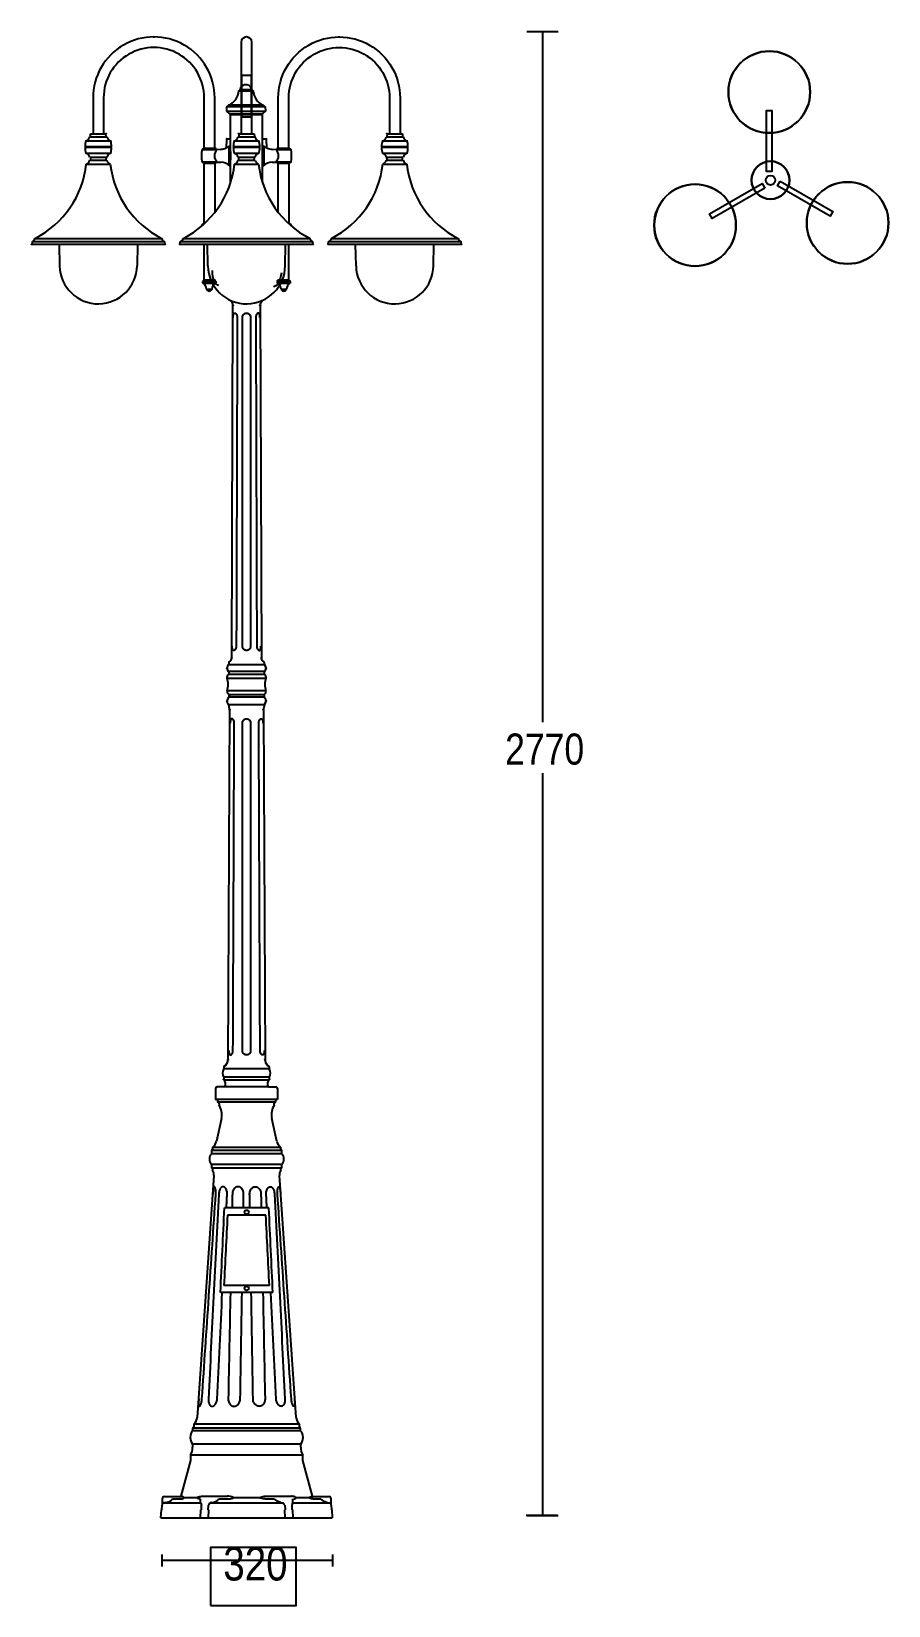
# Model space of a CAD drawing. Extents: x 0 to 232, y 0 to 425.
import ezdxf

# ---------------------------------------------------------------- set-up
doc = ezdxf.new("R2010")
doc.units = 0
doc.layers.add('LIVELLO_1', color=160, linetype='Continuous')
doc.styles.add('STD', font='txt')

# ---------------------------------------------------------------- blocks, each defined once
blk = doc.blocks.new('AI9-BLK2')
at = {"layer": 'LIVELLO_1', "color": 7}
for centre in [(-0.56, 17.98), (-20.6, -17.98), (20.59, -17.37)]:
    blk.add_circle(centre, 11.05, dxfattribs=at)
for points in [[(-0.56, 29.03), (5.54, 29.03), (10.49, 24.09), (10.49, 17.98), (10.49, 11.88), (5.54, 6.93), (-0.56, 6.93), (-6.67, 6.93), (-11.61, 11.88), (-11.61, 17.98), (-11.61, 24.09), (-6.67, 29.03), (-0.56, 29.03)], [(-20.6, -6.93), (-14.49, -6.93), (-9.55, -11.87), (-9.55, -17.98), (-9.55, -24.08), (-14.49, -29.03), (-20.6, -29.03), (-26.7, -29.03), (-31.64, -24.08), (-31.64, -17.98), (-31.64, -11.87), (-26.7, -6.93), (-20.6, -6.93)], [(20.59, -6.32), (26.69, -6.32), (31.64, -11.27), (31.64, -17.37), (31.64, -23.47), (26.69, -28.42), (20.59, -28.42), (14.48, -28.42), (9.54, -23.47), (9.54, -17.37), (9.54, -11.27), (14.48, -6.32), (20.59, -6.32)]]:
    blk.add_open_spline(points, degree=3, knots=[0, 0, 0, 0, 1, 1, 1, 2, 2, 2, 3, 3, 3, 4, 4, 4, 4], dxfattribs=at)
blk = doc.blocks.new('AI9-BLK1')
at = {"layer": 'LIVELLO_1', "color": 7}
for p, q in [((-59.1, 209.56), (-59.1, 184.83)), ((-56.24, 184.83), (-56.24, 209.56)), ((18, 212.47), (26.51, 212.47)), ((22.26, 212.47), (22.26, 25.93)), ((-59.77, 196.44), (-55.88, 196.44)), ((-59.43, 196.84), (-56.23, 196.84)), ((-63.06, 192.14), (-63.08, 190.98)), ((-52.6, 192.14), (-63.06, 192.14)), ((-53.16, 192.53), (-62.5, 192.53)), ((-52.6, 192.14), (-52.57, 190.98)), ((-63.08, 190.98), (-62.31, 190.19)), ((-63.08, 190.98), (-52.57, 190.98)), ((-62.31, 190.19), (-53.35, 190.19)), ((-53.52, 189.95), (-62.09, 189.95)), ((-61.96, 190.02), (-59.1, 190.02)), ((-61.96, 171.71), (-61.96, 190.02)), ((-60.52, 189.95), (-60.52, 190.08)), ((-60.39, 190.06), (-60.39, 190.19)), ((-60.39, 190.02), (-60.39, 190.15)), ((-53.38, 190.02), (-56.24, 190.02)), ((-55.09, 190.08), (-55.09, 189.95)), ((-54.96, 190.15), (-54.96, 190.02)), ((-54.95, 190.19), (-54.95, 190.06)), ((-53.38, 171.71), (-53.38, 190.02)), ((-52.57, 190.98), (-53.35, 190.19)), ((-101.05, 182.9), (-94.34, 182.9)), ((-99.98, 183.97), (-95.41, 183.97)), ((-99.81, 183.97), (-99.77, 184.83)), ((-99.77, 184.83), (-95.62, 184.83)), ((-95.58, 183.97), (-95.62, 184.83)), ((-63.11, 183.41), (-63.15, 180.97)), ((-63.03, 183.48), (-61.96, 183.48)), ((-61.03, 182.9), (-54.32, 182.9)), ((-59.96, 183.97), (-55.39, 183.97)), ((-59.75, 184.83), (-59.79, 183.97)), ((-59.75, 184.83), (-55.6, 184.83)), ((-55.6, 184.83), (-55.55, 183.97)), ((-53.38, 183.48), (-52.31, 183.48)), ((-52.2, 180.97), (-52.24, 183.41)), ((-21, 182.9), (-14.29, 182.9)), ((-19.94, 183.97), (-15.36, 183.97)), ((-19.72, 184.83), (-19.77, 183.97)), ((-19.72, 184.83), (-15.58, 184.83)), ((-15.58, 184.83), (-15.53, 183.97)), ((-101.27, 181.4), (-94.12, 181.4)), ((-94.12, 181.12), (-101.27, 181.12)), ((-101.05, 179.61), (-94.34, 179.61)), ((-69.68, 180.6), (-65.68, 180.6)), ((-69.4, 180.89), (-69.21, 180.91)), ((-69.21, 180.91), (-66.14, 180.91)), ((-65.96, 180.89), (-66.14, 180.91)), ((-65.68, 180.6), (-64.57, 180.66)), ((-62.34, 176.21), (-62.34, 181.53)), ((-61.96, 180.04), (-61.96, 177.77)), ((-61.24, 181.4), (-54.1, 181.4)), ((-54.1, 181.12), (-61.24, 181.12)), ((-61.03, 179.61), (-54.32, 179.61)), ((-53.01, 181.53), (-53.01, 176.21)), ((-50.78, 180.66), (-49.67, 180.6)), ((-49.67, 180.6), (-45.66, 180.6)), ((-49.2, 180.91), (-49.38, 180.89)), ((-49.2, 180.91), (-46.13, 180.91)), ((-46.13, 180.91), (-45.95, 180.89)), ((-21.22, 181.4), (-14.08, 181.4)), ((-14.08, 181.12), (-21.22, 181.12)), ((-21, 179.61), (-14.29, 179.61)), ((-100.93, 176.66), (-94.46, 176.66)), ((-99.98, 178.54), (-95.41, 178.54)), ((-99.81, 178.54), (-99.77, 177.68)), ((-95.58, 178.54), (-95.62, 177.68)), ((-65.68, 177.21), (-69.68, 177.21)), ((-69.4, 176.92), (-69.21, 176.9)), ((-69.21, 176.9), (-66.14, 176.9)), ((-69.11, 160.61), (-69.11, 176.91)), ((-66.25, 176.9), (-66.25, 163.6)), ((-65.96, 176.92), (-66.14, 176.9)), ((-65.68, 177.21), (-64.57, 177.15)), ((-60.9, 176.66), (-54.44, 176.66)), ((-59.97, 177.68), (-59.35, 177.68)), ((-59.96, 178.54), (-55.39, 178.54)), ((-59.75, 177.68), (-59.79, 178.54)), ((-59.35, 177.68), (-55.37, 177.68)), ((-55.6, 177.68), (-55.55, 178.54)), ((-50.78, 177.15), (-49.67, 177.21)), ((-45.66, 177.21), (-49.67, 177.21)), ((-49.2, 176.9), (-49.38, 176.92)), ((-49.2, 176.9), (-46.13, 176.9)), ((-49.18, 176.75), (-49.18, 163.44)), ((-46.24, 176.91), (-46.24, 160.61)), ((-46.13, 176.9), (-45.95, 176.92)), ((-20.88, 176.66), (-14.42, 176.66)), ((-19.94, 178.54), (-15.36, 178.54)), ((-19.72, 177.68), (-19.77, 178.54)), ((-15.58, 177.68), (-15.53, 178.54)), ((-69.68, 160.31), (-69.33, 160.31)), ((-69.11, 160.61), (-69.4, 160.59)), ((-46.13, 160.61), (-46.35, 160.61)), ((-45.95, 160.59), (-46.13, 160.61)), ((-45.66, 160.31), (-46.02, 160.31)), ((-115.58, 155.68), (-115.67, 154.96)), ((-79.81, 155.68), (-115.58, 155.68)), ((-114.81, 156.55), (-80.58, 156.55)), ((-108.26, 154.96), (-108.15, 149.18)), ((-87.13, 154.96), (-87.24, 149.18)), ((-75.65, 154.96), (-75.56, 155.68)), ((-39.7, 154.96), (-75.65, 154.96)), ((-39.79, 155.68), (-75.56, 155.68)), ((-74.79, 156.55), (-40.56, 156.55)), ((-69.11, 145.24), (-69.11, 154.96)), ((-68.12, 149.18), (-68.24, 154.96)), ((-47.22, 149.18), (-47.11, 154.96)), ((-46.24, 145.24), (-46.24, 154.96)), ((-39.7, 154.96), (-39.79, 155.68)), ((0.24, 155.68), (-35.54, 155.68)), ((-34.76, 156.55), (-0.54, 156.55)), ((-28.1, 149.18), (-28.21, 154.96)), ((-7.2, 149.18), (-7.08, 154.96)), ((0.33, 154.96), (0.24, 155.68)), ((-69.33, 145.25), (-69.54, 144.91)), ((-69.54, 144.91), (-69.54, 144.75)), ((-69.54, 144.91), (-65.98, 144.91)), ((-69.54, 144.75), (-69.54, 144.61)), ((-69.54, 144.75), (-65.98, 144.75)), ((-65.98, 144.61), (-69.54, 144.61)), ((-69.33, 145.25), (-66.19, 145.25)), ((-66.38, 145.16), (-69.24, 145.16)), ((-66.25, 145.28), (-69.11, 145.28)), ((-67.28, 145.24), (-69.11, 145.24)), ((-66.19, 145.25), (-65.98, 144.91)), ((-65.98, 144.91), (-65.98, 144.75)), ((-65.98, 144.75), (-65.98, 144.61)), ((-49.4, 144.89), (-49.41, 144.73)), ((-49.41, 144.73), (-45.84, 144.73)), ((-49.41, 144.73), (-49.4, 144.59)), ((-49.19, 145.23), (-49.4, 144.89)), ((-45.85, 144.59), (-49.4, 144.59)), ((-49.3, 144.89), (-45.75, 144.89)), ((-46.37, 145.16), (-49.23, 145.16)), ((-49.19, 145.23), (-46.05, 145.23)), ((-46.24, 145.28), (-49.09, 145.28)), ((-46.24, 145.24), (-48.06, 145.24)), ((-46.05, 145.23), (-45.85, 144.89)), ((-45.85, 144.89), (-45.84, 144.73)), ((-45.84, 144.73), (-45.85, 144.59)), ((-69.4, 144.48), (-66.12, 144.48)), ((-68.47, 142.91), (-68.35, 142.71)), ((-68.47, 142.91), (-67.05, 142.91)), ((-68.35, 142.71), (-67.17, 142.71)), ((-67.05, 142.91), (-67.17, 142.71)), ((-49.26, 144.47), (-45.99, 144.47)), ((-48.34, 142.89), (-46.91, 142.89)), ((-48.34, 142.89), (-48.22, 142.69)), ((-48.22, 142.69), (-47.03, 142.69)), ((-47.62, 142.35), (-47.62, 142.35)), ((-46.91, 142.89), (-47.03, 142.69)), ((-61.86, 139.78), (-61.86, 139.64)), ((-61.67, 43.25), (-61.35, 138.59)), ((-53.99, 138.59), (-53.67, 43.25)), ((-53.49, 139.78), (-53.49, 139.64)), ((-52.79, 38.76), (-62.56, 38.76)), ((-52.81, 41.39), (-62.53, 41.39)), ((-52.81, 39.59), (-62.53, 39.59)), ((-62.46, 42.02), (-62.46, 41.55)), ((-62.46, 39.42), (-62.46, 38.94)), ((-52.88, 42.02), (-52.88, 41.55)), ((-52.88, 39.42), (-52.88, 38.94)), ((-62.91, 37.78), (-52.44, 37.78)), ((-62.89, 34.43), (-52.46, 34.43)), ((-62.46, 33.09), (-62.46, 32.68)), ((-52.88, 32.68), (-62.46, 32.68)), ((-52.88, 30.56), (-62.46, 30.56)), ((-62.46, 30.56), (-62.46, 30.01)), ((-62.25, 33.3), (-61.96, 33.33)), ((-53.22, 33.33), (-62.13, 33.33)), ((-53.38, 33.33), (-61.96, 33.33)), ((-53.1, 33.3), (-53.38, 33.33)), ((-52.88, 33.09), (-52.88, 32.68)), ((-52.88, 30.56), (-52.88, 30.01)), ((-62.25, 29.28), (-62.68, -65.29)), ((-53.1, 29.28), (-52.67, -65.29)), ((22.26, 12.15), (22.26, -188.35)), ((-63.82, -67.22), (-63.82, -67.74)), ((-51.53, -67.74), (-63.82, -67.74)), ((-51.53, -67.22), (-51.53, -67.74)), ((-51.53, -70.02), (-63.82, -70.02)), ((-63.82, -70.02), (-63.82, -70.58)), ((-63.76, -70.72), (-51.59, -70.72)), ((-51.53, -70.02), (-51.53, -70.58)), ((-66.07, -73.05), (-66.07, -76.05)), ((-66.07, -76.05), (-66, -76.05)), ((-63.62, -72.55), (-65.64, -72.62)), ((-65.5, -76.05), (-65.5, -76.77)), ((-62.7, -72.55), (-63.62, -72.55)), ((-52.64, -72.55), (-62.7, -72.55)), ((-51.72, -72.55), (-52.64, -72.55)), ((-51.72, -72.55), (-49.71, -72.62)), ((-49.78, -76.77), (-49.78, -76.05)), ((-49.27, -76.05), (-49.41, -76.05)), ((-49.27, -73.05), (-49.27, -76.05)), ((-57.62, -76.77), (-65.5, -76.77)), ((-65.07, -77.12), (-65.07, -77.48)), ((-49.78, -76.77), (-57.65, -76.77)), ((-50.21, -77.48), (-50.21, -77.12)), ((-64.46, -81.1), (-65.77, -87.25)), ((-49.51, -87.25), (-50.81, -81.1)), ((-66.85, -88.94), (-66.85, -89.39)), ((-57.62, -88.94), (-66.85, -88.94)), ((-48.43, -88.94), (-57.65, -88.94)), ((-48.43, -89.39), (-48.43, -88.94)), ((-67.14, -89.67), (-67.14, -90.67)), ((-67.14, -89.67), (-48.14, -89.67)), ((-57.62, -90.67), (-67.14, -90.67)), ((-67.14, -93.53), (-67.14, -94.53)), ((-48.14, -93.53), (-67.14, -93.53)), ((-48.14, -90.67), (-57.65, -90.67)), ((-48.14, -90.67), (-48.14, -89.67)), ((-48.14, -94.53), (-48.14, -93.53)), ((-66.46, -96.52), (-71.03, -161.86)), ((-66.85, -94.53), (-67.14, -94.53)), ((-66.85, -94.53), (-66.85, -95.13)), ((-48.43, -94.53), (-66.85, -94.53)), ((-44.25, -161.86), (-48.81, -96.52)), ((-48.14, -94.53), (-48.43, -94.53)), ((-48.43, -95.13), (-48.43, -94.53)), ((-51.65, -105.3), (-63.63, -105.3)), ((-52.46, -107.23), (-62.82, -107.23)), ((-51.51, -126.24), (-63.77, -126.24)), ((-50.57, -128.16), (-64.71, -128.16)), ((-72.22, -164.74), (-72.22, -165.46)), ((-43.06, -164.74), (-72.22, -164.74)), ((-43.06, -165.46), (-72.22, -165.46)), ((-71.93, -163.74), (-71.93, -164.46)), ((-43.35, -163.74), (-71.93, -163.74)), ((-43.35, -164.46), (-43.35, -163.74)), ((-43.06, -165.46), (-43.06, -164.74)), ((-57.62, -169.1), (-72.23, -169.1)), ((-72.23, -169.1), (-72.23, -169.96)), ((-43.05, -169.1), (-57.65, -169.1)), ((-43.05, -169.96), (-43.05, -169.1)), ((-72.79, -173.5), (-75.38, -183.15)), ((-57.62, -172.07), (-72.79, -172.07)), ((-72.79, -172.07), (-72.79, -173.5)), ((-42.49, -172.07), (-57.65, -172.07)), ((-42.49, -173.5), (-42.49, -172.07)), ((-39.9, -183.15), (-42.49, -173.5)), ((-80.77, -188.98), (-80.64, -186.83)), ((-80.64, -186.83), (-80.51, -186.83)), ((-80.51, -186.83), (-80.44, -185.56)), ((-80.44, -183.83), (-80.44, -185.56)), ((-80.44, -184.95), (-69.98, -184.95)), ((-79.86, -183.26), (-75.05, -183.26)), ((-77.64, -183.9), (-75.46, -183.9)), ((-74.57, -183.48), (-70.92, -183.48)), ((-70.16, -183.9), (-70.42, -183.9)), ((-70.12, -188.98), (-70.05, -186.83)), ((-70.05, -186.83), (-69.86, -186.83)), ((-69.86, -186.83), (-69.82, -185.57)), ((-69.76, -183.15), (-62.79, -183.15)), ((-68, -186.83), (-67.96, -185.55)), ((-68, -186.83), (-67.89, -186.83)), ((-67.95, -188.98), (-67.89, -186.83)), ((-67.6, -184.95), (-57.62, -184.95)), ((-65.13, -183.9), (-62.68, -183.9)), ((-61.29, -183.48), (-57.62, -183.48)), ((-57.65, -183.48), (-53.99, -183.48)), ((-57.65, -184.95), (-47.68, -184.95)), ((-52.6, -183.9), (-50.14, -183.9)), ((-52.49, -183.15), (-45.52, -183.15)), ((-47.39, -186.83), (-47.27, -186.83)), ((-47.39, -186.83), (-47.33, -188.98)), ((-47.31, -185.55), (-47.27, -186.83)), ((-45.46, -185.57), (-45.42, -186.83)), ((-45.42, -186.83), (-45.23, -186.83)), ((-45.3, -184.95), (-34.84, -184.95)), ((-45.23, -186.83), (-45.16, -188.98)), ((-44.36, -183.48), (-40.71, -183.48)), ((-40.23, -183.26), (-35.42, -183.26)), ((-39.81, -183.9), (-37.64, -183.9)), ((-34.84, -185.56), (-34.84, -183.83)), ((-34.84, -185.56), (-34.77, -186.83)), ((-34.77, -186.83), (-34.64, -186.83)), ((-34.64, -186.83), (-34.51, -188.98)), ((-80.77, -188.98), (-70.12, -188.98)), ((-70.12, -188.98), (-67.95, -188.98)), ((-67.95, -188.98), (-57.62, -188.98)), ((-57.65, -188.98), (-47.33, -188.98)), ((-47.33, -188.98), (-45.16, -188.98)), ((-45.16, -188.98), (-34.51, -188.98)), ((17.82, -188.24), (26.33, -188.24)), ((18, -188.33), (26.51, -188.33)), ((-80.54, -198.92), (-80.54, -202.12)), ((-34.47, -198.92), (-34.47, -202.12)), ((-34.47, -200.52), (-80.54, -200.52))]:
    blk.add_line(p, q, dxfattribs=at)
at = {"layer": 'LIVELLO_1', "color": 250}
for p, q in [((-69.52, 144.75), (-66, 144.75)), ((-49.38, 144.73), (-45.86, 144.73))]:
    blk.add_line(p, q, dxfattribs=at)
at = {"layer": 'LIVELLO_1', "color": 7}
for points in [[(-56.45, 189.36), (-58.93, 189.36), (-58.93, 200.65), (-56.45, 200.65)], [(82.73, 191.1), (84.16, 191.1), (84.16, 174.67), (82.73, 174.67)], [(82.73, 174.67), (82.73, 191.1), (84.16, 191.1), (84.16, 174.67)], [(82.3, 170.18), (68.07, 161.97), (67.35, 163.21), (81.58, 171.42)], [(82.3, 170.18), (68.07, 161.97), (67.35, 163.21), (81.58, 171.42)], [(86.42, 172.03), (100.66, 163.81), (99.94, 162.57), (85.71, 170.79)], [(86.42, 172.03), (100.66, 163.81), (99.94, 162.57), (85.71, 170.79)], [(-67.36, -212.69), (-44.31, -212.69), (-44.31, -197.04), (-67.36, -197.04)]]:
    blk.add_lwpolyline(points, close=True, dxfattribs=at)
for points in [[(-100, 177.68), (-96.02, 177.68), (-95.4, 177.68)], [(-19.95, 177.68), (-19.33, 177.68), (-15.35, 177.68)], [(-79.81, 155.68), (-79.72, 154.96), (-115.67, 154.96)], [(0.33, 154.96), (-35.62, 154.96), (-35.54, 155.68)], [(-49.41, -76.05), (-57.67, -76.05), (-66, -76.05)], [(-70.16, -183.9), (-70.16, -183.87), (-70.16, -183.83)]]:
    blk.add_lwpolyline(points, dxfattribs=at)
for centre, radius in [((-82.69, 210.99), 0.066), ((-90.28, 205.81), 0.067), ((-69.11, 180.91), 0.066), ((-46.24, 180.91), 0.066), ((-95.62, 177.68), 0.065), ((-19.72, 177.68), 0.0661), ((83.81, 172.3), 5.11), ((83.81, 172.3), 1.3), ((-115.67, 154.96), 0.067), ((-115.67, 154.96), 0.067), ((-115.67, 154.96), 0.067), ((-97.7, 154.96), 0.067), ((-79.72, 154.96), 0.067), ((-39.7, 154.96), 0.067), ((-39.7, 154.96), 0.067), ((-39.7, 154.96), 0.067), ((0.33, 154.96), 0.067), ((0.33, 154.96), 0.067), ((0.33, 154.96), 0.067), ((-69.24, 145.16), 0.0655), ((-69.24, 145.16), 0.0655), ((-69.24, 145.16), 0.0655), ((-69.11, 145.24), 0.066), ((-69.11, 145.24), 0.066), ((-69.11, 145.24), 0.066), ((-66.38, 145.16), 0.065), ((-46.24, 145.24), 0.066), ((-46.24, 145.24), 0.066), ((-46.24, 145.24), 0.066), ((-61.67, 43.25), 0.065), ((-53.67, 43.25), 0.0661), ((-62.46, 41.55), 0.065), ((-52.88, 41.55), 0.066), ((-62.94, 31.62), 0.065), ((-62.25, 33.3), 0.066), ((-52.41, 31.62), 0.065), ((-52.67, -65.25), 0.066), ((-57.64, -106.44), 0.571), ((-57.64, -127.02), 0.571)]:
    blk.add_circle(centre, radius, dxfattribs=at)
for centre, major_axis, ratio in [((-32.66, 210.99), (0.067, 0), 0.979465), ((-91.88, 208.18), (-0.0025, -0.0675), 0.962352), ((-25.06, 205.81), (-0.001, -0.0675), 0.984579), ((-23.46, 208.18), (-0.0004, -0.0675), 0.978296), ((-99.13, 184.83), (0.066, 0), 0.932148), ((-95.62, 184.83), (0.065, 0), 0.945963), ((-59.75, 184.83), (0.068, 0), 0.905199), ((-56.24, 184.83), (0.067, 0), 0.91777), ((-19.72, 184.83), (0.0661, 0), 0.930944), ((-16.22, 184.83), (0.065, 0), 0.946475), ((-59.75, 177.68), (0.068, 0), 0.963486), ((-75.65, 154.96), (-0.0016, -0.0674), 0.965188), ((-57.67, 154.96), (0.0005, -0.0674), 0.979511), ((-35.62, 154.96), (-0.0006, -0.0674), 0.980779), ((-17.65, 154.96), (0.0009, -0.0674), 0.987132), ((-49.23, 145.16), (0.067, 0), 0.976894), ((-49.1, 145.28), (0.0025, -0.0675), 0.962352), ((-46.37, 145.16), (0.0666, 0), 0.983285), ((-46.37, 145.16), (0.0666, 0), 0.983285), ((-46.37, 145.16), (0.0666, 0), 0.983285), ((-46.24, 145.28), (0.0005, -0.0675), 0.977012), ((-46.24, 145.28), (0.0005, -0.0675), 0.977012), ((-46.24, 145.28), (0.0005, -0.0675), 0.977012), ((-61.35, 138.54), (-0.0015, -0.0675), 0.978086), ((-53.99, 138.54), (-0.001, -0.0675), 0.984579), ((-62.94, 40.49), (0.065, 0), 0.978238), ((-52.41, 40.49), (0.065, 0), 0.977743), ((-62.46, 30.56), (0.065, 0), 0.978238), ((-62.12, 33.33), (-0.001, -0.0715), 0.930023), ((-52.88, 30.56), (0.066, 0), 0.963733), ((-62.25, 29.28), (0.066, 0), 0.932148), ((-53.1, 29.28), (0.0015, -0.0675), 0.962784), ((-62.67, -65.29), (-0.002, -0.0675), 0.970246), ((-63.82, -70.58), (0.0009, -0.0675), 0.985872), ((-51.53, -70.58), (0.0006, -0.0675), 0.978277), ((-65.64, -72.62), (0.0675, 0), 0.913778)]:
    blk.add_ellipse(centre, major_axis=major_axis, ratio=ratio, dxfattribs=at)
for points, knots in [([(-66.25, 180.91), (-66.25, 180.91), (-66.25, 194.55), (-66.25, 194.55), (-66.25, 200.43), (-69.38, 205.85), (-74.47, 208.79), (-79.56, 211.73), (-85.82, 211.73), (-90.91, 208.79), (-96, 205.85), (-99.12, 200.43), (-99.12, 194.55), (-99.12, 194.55), (-99.12, 184.83), (-99.12, 184.83)], [0, 0, 0, 0, 1, 1, 1, 2, 2, 2, 3, 3, 3, 4, 4, 4, 5, 5, 5, 5]), ([(-69.11, 180.91), (-69.11, 180.91), (-69.11, 194.55), (-69.11, 194.55), (-69.11, 199.41), (-71.7, 203.89), (-75.9, 206.31), (-80.1, 208.74), (-85.28, 208.74), (-89.48, 206.31), (-93.68, 203.89), (-96.27, 199.41), (-96.27, 194.55), (-96.27, 194.55), (-96.27, 184.83), (-96.27, 184.83)], [0, 0, 0, 0, 1, 1, 1, 2, 2, 2, 3, 3, 3, 4, 4, 4, 5, 5, 5, 5]), ([(-56.24, 209.56), (-56.24, 210.35), (-56.88, 210.99), (-57.67, 210.99), (-58.46, 210.99), (-59.1, 210.35), (-59.1, 209.56)], [0, 0, 0, 0, 1, 1, 1, 2, 2, 2, 2]), ([(-49.1, 180.91), (-49.1, 180.91), (-49.1, 194.55), (-49.1, 194.55), (-49.1, 200.43), (-45.96, 205.85), (-40.88, 208.79), (-35.79, 211.73), (-29.52, 211.73), (-24.44, 208.79), (-19.35, 205.85), (-16.22, 200.43), (-16.22, 194.55), (-16.22, 194.55), (-16.22, 184.83), (-16.22, 184.83)], [0, 0, 0, 0, 1, 1, 1, 2, 2, 2, 3, 3, 3, 4, 4, 4, 5, 5, 5, 5]), ([(-46.24, 180.91), (-46.24, 180.91), (-46.24, 194.55), (-46.24, 194.55), (-46.24, 199.41), (-43.65, 203.89), (-39.45, 206.31), (-35.24, 208.74), (-30.07, 208.74), (-25.87, 206.31), (-21.67, 203.89), (-19.08, 199.41), (-19.08, 194.55), (-19.08, 194.55), (-19.08, 184.83), (-19.08, 184.83)], [0, 0, 0, 0, 1, 1, 1, 2, 2, 2, 3, 3, 3, 4, 4, 4, 5, 5, 5, 5]), ([(-56.23, 196.84), (-56.46, 197.72), (-57.36, 198.25), (-58.25, 198.02), (-58.83, 197.87), (-59.28, 197.42), (-59.43, 196.84)], [0, 0, 0, 0, 1, 1, 1, 2, 2, 2, 2]), ([(-101.27, 181.12), (-101.19, 181.12), (-101.13, 181.18), (-101.13, 181.26), (-101.13, 181.34), (-101.19, 181.4), (-101.27, 181.4)], [0, 0, 0, 0, 1, 1, 1, 2, 2, 2, 2]), ([(-94.12, 181.4), (-94.2, 181.4), (-94.27, 181.34), (-94.27, 181.26), (-94.27, 181.18), (-94.2, 181.12), (-94.12, 181.12)], [0, 0, 0, 0, 1, 1, 1, 2, 2, 2, 2]), ([(-61.24, 181.12), (-61.17, 181.12), (-61.1, 181.18), (-61.1, 181.26), (-61.1, 181.34), (-61.17, 181.4), (-61.24, 181.4)], [0, 0, 0, 0, 1, 1, 1, 2, 2, 2, 2]), ([(-54.1, 181.4), (-54.18, 181.4), (-54.24, 181.34), (-54.24, 181.26), (-54.24, 181.18), (-54.18, 181.12), (-54.1, 181.12)], [0, 0, 0, 0, 1, 1, 1, 2, 2, 2, 2]), ([(-21.22, 181.12), (-21.14, 181.12), (-21.08, 181.18), (-21.08, 181.26), (-21.08, 181.34), (-21.14, 181.4), (-21.22, 181.4)], [0, 0, 0, 0, 1, 1, 1, 2, 2, 2, 2]), ([(-14.08, 181.4), (-14.16, 181.4), (-14.22, 181.34), (-14.22, 181.26), (-14.22, 181.18), (-14.16, 181.12), (-14.08, 181.12)], [0, 0, 0, 0, 1, 1, 1, 2, 2, 2, 2]), ([(83.81, 177.41), (86.63, 177.41), (88.91, 175.12), (88.91, 172.3), (88.91, 169.48), (86.63, 167.19), (83.81, 167.19), (80.99, 167.19), (78.7, 169.48), (78.7, 172.3), (78.7, 175.12), (80.99, 177.41), (83.81, 177.41)], [0, 0, 0, 0, 1, 1, 1, 2, 2, 2, 3, 3, 3, 4, 4, 4, 4]), ([(-108.15, 149.18), (-108.05, 143.41), (-103.29, 138.81), (-97.52, 138.91), (-91.88, 139), (-87.34, 143.54), (-87.24, 149.18)], [0, 0, 0, 0, 1, 1, 1, 2, 2, 2, 2]), ([(-68.12, 149.18), (-68.03, 143.41), (-63.27, 138.81), (-57.5, 138.91), (-51.86, 139), (-47.32, 143.54), (-47.22, 149.18)], [0, 0, 0, 0, 1, 1, 1, 2, 2, 2, 2]), ([(-28.1, 149.18), (-28, 143.41), (-23.25, 138.81), (-17.47, 138.91), (-11.84, 139), (-7.29, 143.54), (-7.2, 149.18)], [0, 0, 0, 0, 1, 1, 1, 2, 2, 2, 2]), ([(-69.11, 145.34), (-69.07, 145.34), (-69.04, 145.31), (-69.04, 145.28), (-69.04, 145.24), (-69.07, 145.21), (-69.11, 145.21), (-69.15, 145.21), (-69.17, 145.24), (-69.17, 145.28), (-69.17, 145.31), (-69.15, 145.34), (-69.11, 145.34), (-69.07, 145.34), (-69.04, 145.31), (-69.04, 145.28), (-69.04, 145.24), (-69.07, 145.21), (-69.11, 145.21), (-69.15, 145.21), (-69.17, 145.24), (-69.17, 145.28), (-69.17, 145.31), (-69.15, 145.34), (-69.11, 145.34), (-69.07, 145.34), (-69.04, 145.31), (-69.04, 145.28), (-69.04, 145.24), (-69.07, 145.21), (-69.11, 145.21), (-69.15, 145.21), (-69.17, 145.24), (-69.17, 145.28), (-69.17, 145.31), (-69.15, 145.34), (-69.11, 145.34)], [0, 0, 0, 0, 1, 1, 1, 2, 2, 2, 3, 3, 3, 4, 4, 4, 5, 5, 5, 6, 6, 6, 7, 7, 7, 8, 8, 8, 9, 9, 9, 10, 10, 10, 11, 11, 11, 12, 12, 12, 12]), ([(-66.25, 145.34), (-66.21, 145.34), (-66.18, 145.31), (-66.18, 145.28), (-66.18, 145.24), (-66.21, 145.21), (-66.25, 145.21), (-66.29, 145.21), (-66.31, 145.24), (-66.31, 145.28), (-66.31, 145.31), (-66.29, 145.34), (-66.25, 145.34)], [0, 0, 0, 0, 1, 1, 1, 2, 2, 2, 3, 3, 3, 4, 4, 4, 4]), ([(-61.27, 135.24), (-61.27, 135.24), (-61.27, 135.37), (-61.27, 135.37), (-61.27, 135.4), (-61.27, 135.45), (-61.27, 135.48), (-61.27, 135.51), (-61.26, 135.55), (-61.26, 135.58), (-61.26, 135.61), (-61.26, 135.63), (-61.25, 135.66), (-61.25, 135.69), (-61.25, 135.71), (-61.25, 135.72), (-61.24, 135.74), (-61.24, 135.76), (-61.24, 135.78), (-61.24, 135.8), (-61.24, 135.82), (-61.23, 135.84), (-61.23, 135.86), (-61.23, 135.88), (-61.22, 135.9), (-61.22, 135.92), (-61.22, 135.94), (-61.21, 135.96), (-61.21, 135.98), (-61.21, 136), (-61.2, 136.01), (-61.2, 136.03), (-61.19, 136.05), (-61.19, 136.06), (-61.18, 136.08), (-61.18, 136.09), (-61.17, 136.11), (-61.17, 136.13), (-61.16, 136.14), (-61.15, 136.15), (-61.15, 136.17), (-61.14, 136.18), (-61.14, 136.19), (-61.13, 136.21), (-61.13, 136.22), (-61.12, 136.23), (-61.11, 136.24), (-61.1, 136.25), (-61.1, 136.26), (-61.09, 136.27), (-61.09, 136.28), (-61.08, 136.29), (-61.07, 136.3), (-61.07, 136.31), (-61.06, 136.31), (-61.05, 136.32), (-61.04, 136.33), (-61.04, 136.34), (-61.03, 136.34), (-61.02, 136.35), (-61.01, 136.35), (-61.01, 136.36), (-61, 136.37), (-60.99, 136.37), (-60.99, 136.37), (-60.98, 136.38), (-60.97, 136.38), (-60.96, 136.39), (-60.95, 136.39), (-60.94, 136.39), (-60.93, 136.39), (-60.93, 136.4), (-60.92, 136.4), (-60.91, 136.4), (-60.9, 136.4), (-60.89, 136.4), (-60.89, 136.4), (-60.87, 136.4), (-60.87, 136.4), (-60.87, 136.4), (-60.84, 136.4), (-60.84, 136.4), (-60.83, 136.4), (-60.82, 136.4), (-60.81, 136.4), (-60.8, 136.39), (-60.79, 136.39), (-60.78, 136.39), (-60.77, 136.39), (-60.76, 136.39), (-60.75, 136.38), (-60.74, 136.37), (-60.73, 136.37), (-60.72, 136.37), (-60.71, 136.36), (-60.7, 136.36), (-60.7, 136.35), (-60.68, 136.35), (-60.67, 136.34), (-60.67, 136.34), (-60.66, 136.33), (-60.64, 136.32), (-60.64, 136.31), (-60.62, 136.31), (-60.61, 136.3), (-60.6, 136.29), (-60.59, 136.28), (-60.58, 136.27), (-60.57, 136.26), (-60.56, 136.25), (-60.55, 136.24), (-60.54, 136.23), (-60.53, 136.22), (-60.52, 136.21), (-60.51, 136.2), (-60.5, 136.18), (-60.48, 136.17), (-60.47, 136.16), (-60.46, 136.14), (-60.45, 136.13), (-60.44, 136.11), (-60.43, 136.1), (-60.42, 136.08), (-60.41, 136.06), (-60.4, 136.05), (-60.39, 136.03), (-60.38, 136.01), (-60.37, 136), (-60.36, 135.98), (-60.35, 135.96), (-60.34, 135.94), (-60.33, 135.92), (-60.32, 135.91), (-60.31, 135.88), (-60.3, 135.86), (-60.29, 135.84), (-60.29, 135.82), (-60.28, 135.8), (-60.27, 135.79), (-60.26, 135.76), (-60.26, 135.74), (-60.25, 135.72), (-60.24, 135.71), (-60.24, 135.69), (-60.23, 135.66), (-60.22, 135.63), (-60.22, 135.61), (-60.21, 135.58), (-60.21, 135.55), (-60.2, 135.51), (-60.2, 135.49), (-60.19, 135.45), (-60.19, 135.41), (-60.18, 135.37), (-60.18, 135.32), (-60.18, 135.28), (-60.18, 135.24)], [0, 0, 0, 0, 1, 1, 1, 2, 2, 2, 3, 3, 3, 4, 4, 4, 5, 5, 5, 6, 6, 6, 7, 7, 7, 8, 8, 8, 9, 9, 9, 10, 10, 10, 11, 11, 11, 12, 12, 12, 13, 13, 13, 14, 14, 14, 15, 15, 15, 16, 16, 16, 17, 17, 17, 18, 18, 18, 19, 19, 19, 20, 20, 20, 21, 21, 21, 22, 22, 22, 23, 23, 23, 24, 24, 24, 25, 25, 25, 26, 26, 26, 27, 27, 27, 28, 28, 28, 29, 29, 29, 30, 30, 30, 31, 31, 31, 32, 32, 32, 33, 33, 33, 34, 34, 34, 35, 35, 35, 36, 36, 36, 37, 37, 37, 38, 38, 38, 39, 39, 39, 40, 40, 40, 41, 41, 41, 42, 42, 42, 43, 43, 43, 44, 44, 44, 45, 45, 45, 46, 46, 46, 47, 47, 47, 48, 48, 48, 49, 49, 49, 50, 50, 50, 51, 51, 51, 52, 52, 52, 52]), ([(-58.77, 135.24), (-58.77, 135.27), (-58.77, 135.32), (-58.76, 135.36), (-58.76, 135.4), (-58.76, 135.43), (-58.75, 135.47), (-58.74, 135.5), (-58.73, 135.53), (-58.73, 135.56), (-58.72, 135.58), (-58.71, 135.61), (-58.7, 135.64), (-58.7, 135.66), (-58.69, 135.68), (-58.68, 135.69), (-58.68, 135.72), (-58.67, 135.73), (-58.66, 135.75), (-58.65, 135.77), (-58.64, 135.79), (-58.63, 135.81), (-58.62, 135.83), (-58.61, 135.85), (-58.6, 135.86), (-58.59, 135.88), (-58.58, 135.9), (-58.57, 135.92), (-58.55, 135.94), (-58.54, 135.96), (-58.53, 135.97), (-58.51, 135.99), (-58.5, 136.01), (-58.49, 136.02), (-58.47, 136.04), (-58.46, 136.06), (-58.45, 136.07), (-58.43, 136.08), (-58.42, 136.1), (-58.4, 136.11), (-58.39, 136.13), (-58.37, 136.14), (-58.36, 136.15), (-58.34, 136.17), (-58.33, 136.18), (-58.31, 136.19), (-58.3, 136.2), (-58.28, 136.22), (-58.26, 136.23), (-58.25, 136.24), (-58.23, 136.25), (-58.21, 136.25), (-58.2, 136.26), (-58.18, 136.27), (-58.16, 136.28), (-58.15, 136.29), (-58.13, 136.3), (-58.12, 136.31), (-58.1, 136.31), (-58.08, 136.32), (-58.07, 136.33), (-58.05, 136.33), (-58.04, 136.34), (-58.02, 136.34), (-58.01, 136.35), (-57.99, 136.35), (-57.98, 136.36), (-57.96, 136.37), (-57.93, 136.37), (-57.92, 136.37), (-57.89, 136.38), (-57.87, 136.39), (-57.85, 136.39), (-57.82, 136.39), (-57.79, 136.4), (-57.77, 136.4), (-57.74, 136.4), (-57.71, 136.4), (-57.67, 136.4)], [0, 0, 0, 0, 1, 1, 1, 2, 2, 2, 3, 3, 3, 4, 4, 4, 5, 5, 5, 6, 6, 6, 7, 7, 7, 8, 8, 8, 9, 9, 9, 10, 10, 10, 11, 11, 11, 12, 12, 12, 13, 13, 13, 14, 14, 14, 15, 15, 15, 16, 16, 16, 17, 17, 17, 18, 18, 18, 19, 19, 19, 20, 20, 20, 21, 21, 21, 22, 22, 22, 23, 23, 23, 24, 24, 24, 25, 25, 25, 26, 26, 26, 26]), ([(-57.67, 136.4), (-57.64, 136.4), (-57.61, 136.4), (-57.58, 136.4), (-57.55, 136.4), (-57.52, 136.39), (-57.5, 136.39), (-57.48, 136.39), (-57.45, 136.38), (-57.43, 136.37), (-57.41, 136.37), (-57.39, 136.37), (-57.37, 136.36), (-57.36, 136.35), (-57.34, 136.35), (-57.32, 136.34), (-57.31, 136.34), (-57.29, 136.33), (-57.28, 136.33), (-57.26, 136.32), (-57.25, 136.31), (-57.23, 136.31), (-57.21, 136.3), (-57.2, 136.29), (-57.18, 136.28), (-57.17, 136.27), (-57.15, 136.26), (-57.13, 136.26), (-57.12, 136.25), (-57.1, 136.24), (-57.08, 136.23), (-57.07, 136.22), (-57.05, 136.2), (-57.03, 136.19), (-57.02, 136.18), (-57, 136.17), (-56.99, 136.15), (-56.97, 136.14), (-56.96, 136.13), (-56.94, 136.11), (-56.93, 136.1), (-56.92, 136.09), (-56.9, 136.07), (-56.89, 136.06), (-56.87, 136.04), (-56.86, 136.02), (-56.84, 136.01), (-56.83, 135.99), (-56.82, 135.97), (-56.81, 135.96), (-56.79, 135.94), (-56.78, 135.92), (-56.77, 135.91), (-56.76, 135.89), (-56.75, 135.87), (-56.74, 135.85), (-56.72, 135.83), (-56.71, 135.81), (-56.7, 135.79), (-56.7, 135.77), (-56.69, 135.75), (-56.68, 135.73), (-56.67, 135.72), (-56.66, 135.69), (-56.65, 135.68), (-56.65, 135.66), (-56.64, 135.64), (-56.63, 135.61), (-56.63, 135.58), (-56.62, 135.56), (-56.61, 135.53), (-56.6, 135.5), (-56.6, 135.47), (-56.59, 135.43), (-56.58, 135.4), (-56.58, 135.36), (-56.58, 135.32), (-56.58, 135.27), (-56.58, 135.24)], [0, 0, 0, 0, 1, 1, 1, 2, 2, 2, 3, 3, 3, 4, 4, 4, 5, 5, 5, 6, 6, 6, 7, 7, 7, 8, 8, 8, 9, 9, 9, 10, 10, 10, 11, 11, 11, 12, 12, 12, 13, 13, 13, 14, 14, 14, 15, 15, 15, 16, 16, 16, 17, 17, 17, 18, 18, 18, 19, 19, 19, 20, 20, 20, 21, 21, 21, 22, 22, 22, 23, 23, 23, 24, 24, 24, 25, 25, 25, 26, 26, 26, 26]), ([(-54.07, 135.24), (-54.07, 135.28), (-54.07, 135.32), (-54.07, 135.37), (-54.07, 135.4), (-54.07, 135.45), (-54.08, 135.48), (-54.08, 135.51), (-54.08, 135.55), (-54.08, 135.58), (-54.08, 135.61), (-54.09, 135.63), (-54.09, 135.66), (-54.09, 135.69), (-54.09, 135.71), (-54.1, 135.72), (-54.1, 135.74), (-54.1, 135.76), (-54.1, 135.78), (-54.11, 135.8), (-54.11, 135.82), (-54.11, 135.84), (-54.11, 135.86), (-54.12, 135.88), (-54.12, 135.9), (-54.12, 135.92), (-54.13, 135.94), (-54.13, 135.96), (-54.14, 135.98), (-54.14, 136), (-54.15, 136.01), (-54.15, 136.03), (-54.15, 136.05), (-54.16, 136.06), (-54.16, 136.08), (-54.17, 136.09), (-54.18, 136.11), (-54.18, 136.13), (-54.18, 136.14), (-54.19, 136.15), (-54.2, 136.17), (-54.2, 136.18), (-54.21, 136.19), (-54.21, 136.21), (-54.22, 136.22), (-54.22, 136.23), (-54.23, 136.24), (-54.24, 136.25), (-54.24, 136.26), (-54.25, 136.27), (-54.26, 136.28), (-54.27, 136.29), (-54.27, 136.3), (-54.28, 136.31), (-54.29, 136.31), (-54.29, 136.32), (-54.3, 136.33), (-54.31, 136.34), (-54.32, 136.34), (-54.32, 136.35), (-54.33, 136.35), (-54.34, 136.36), (-54.35, 136.37), (-54.35, 136.37), (-54.36, 136.37), (-54.37, 136.38), (-54.38, 136.38), (-54.38, 136.39), (-54.4, 136.39), (-54.4, 136.39), (-54.41, 136.39), (-54.42, 136.4), (-54.43, 136.4), (-54.43, 136.4), (-54.44, 136.4), (-54.45, 136.4), (-54.45, 136.4), (-54.48, 136.4), (-54.48, 136.4), (-54.48, 136.4), (-54.51, 136.4), (-54.51, 136.4), (-54.52, 136.4), (-54.53, 136.4), (-54.54, 136.4), (-54.54, 136.39), (-54.55, 136.39), (-54.56, 136.39), (-54.57, 136.39), (-54.58, 136.39), (-54.59, 136.38), (-54.6, 136.37), (-54.61, 136.37), (-54.62, 136.37), (-54.63, 136.36), (-54.64, 136.36), (-54.65, 136.35), (-54.66, 136.35), (-54.67, 136.34), (-54.68, 136.34), (-54.69, 136.33), (-54.7, 136.32), (-54.71, 136.31), (-54.72, 136.31), (-54.74, 136.3), (-54.74, 136.29), (-54.75, 136.28), (-54.77, 136.27), (-54.77, 136.26), (-54.79, 136.25), (-54.8, 136.24), (-54.81, 136.23), (-54.82, 136.22), (-54.83, 136.21), (-54.84, 136.19), (-54.85, 136.18), (-54.86, 136.17), (-54.88, 136.15), (-54.88, 136.14), (-54.89, 136.13), (-54.91, 136.11), (-54.92, 136.09), (-54.93, 136.08), (-54.94, 136.06), (-54.95, 136.05), (-54.96, 136.03), (-54.97, 136.01), (-54.98, 136), (-54.99, 135.98), (-55, 135.96), (-55.01, 135.94), (-55.02, 135.92), (-55.03, 135.9), (-55.04, 135.88), (-55.04, 135.86), (-55.05, 135.84), (-55.06, 135.82), (-55.07, 135.8), (-55.07, 135.78), (-55.08, 135.76), (-55.09, 135.74), (-55.09, 135.72), (-55.1, 135.71), (-55.1, 135.68), (-55.11, 135.66), (-55.12, 135.63), (-55.13, 135.61), (-55.13, 135.58), (-55.14, 135.55), (-55.14, 135.51), (-55.15, 135.48), (-55.16, 135.45), (-55.16, 135.4), (-55.16, 135.37), (-55.17, 135.32), (-55.17, 135.28), (-55.17, 135.24)], [0, 0, 0, 0, 1, 1, 1, 2, 2, 2, 3, 3, 3, 4, 4, 4, 5, 5, 5, 6, 6, 6, 7, 7, 7, 8, 8, 8, 9, 9, 9, 10, 10, 10, 11, 11, 11, 12, 12, 12, 13, 13, 13, 14, 14, 14, 15, 15, 15, 16, 16, 16, 17, 17, 17, 18, 18, 18, 19, 19, 19, 20, 20, 20, 21, 21, 21, 22, 22, 22, 23, 23, 23, 24, 24, 24, 25, 25, 25, 26, 26, 26, 27, 27, 27, 28, 28, 28, 29, 29, 29, 30, 30, 30, 31, 31, 31, 32, 32, 32, 33, 33, 33, 34, 34, 34, 35, 35, 35, 36, 36, 36, 37, 37, 37, 38, 38, 38, 39, 39, 39, 40, 40, 40, 41, 41, 41, 42, 42, 42, 43, 43, 43, 44, 44, 44, 45, 45, 45, 46, 46, 46, 47, 47, 47, 48, 48, 48, 49, 49, 49, 50, 50, 50, 51, 51, 51, 52, 52, 52, 52]), ([(-60.18, 135.24), (-60.22, 120.44), (-60.26, 105.64), (-60.31, 90.84), (-60.35, 76.05), (-60.4, 61.25), (-60.44, 46.45)], [0, 0, 0, 0, 1, 1, 1, 2, 2, 2, 2]), ([(-58.77, 46.45), (-58.77, 61.25), (-58.77, 76.05), (-58.77, 90.84), (-58.77, 90.84), (-58.77, 135.24), (-58.77, 135.24)], [0, 0, 0, 0, 1, 1, 1, 2, 2, 2, 2]), ([(-56.58, 135.24), (-56.58, 120.44), (-56.57, 105.64), (-56.57, 90.84), (-56.57, 76.05), (-56.57, 61.25), (-56.57, 46.45)], [0, 0, 0, 0, 1, 1, 1, 2, 2, 2, 2]), ([(-55.17, 135.24), (-55.12, 120.44), (-55.08, 105.64), (-55.04, 90.84), (-54.99, 76.05), (-54.95, 61.25), (-54.9, 46.45)], [0, 0, 0, 0, 1, 1, 1, 2, 2, 2, 2]), ([(-60.44, 46.45), (-60.45, 46.41), (-60.45, 46.37), (-60.45, 46.32), (-60.45, 46.28), (-60.45, 46.24), (-60.46, 46.2), (-60.47, 46.17), (-60.47, 46.14), (-60.48, 46.11), (-60.48, 46.08), (-60.49, 46.05), (-60.5, 46.02), (-60.5, 46), (-60.51, 45.98), (-60.52, 45.96), (-60.52, 45.94), (-60.53, 45.92), (-60.54, 45.91), (-60.55, 45.88), (-60.55, 45.86), (-60.56, 45.84), (-60.57, 45.83), (-60.58, 45.8), (-60.59, 45.78), (-60.59, 45.77), (-60.6, 45.75), (-60.61, 45.73), (-60.62, 45.71), (-60.63, 45.69), (-60.64, 45.68), (-60.65, 45.66), (-60.66, 45.64), (-60.67, 45.63), (-60.68, 45.61), (-60.69, 45.6), (-60.7, 45.58), (-60.71, 45.57), (-60.72, 45.55), (-60.73, 45.54), (-60.74, 45.52), (-60.75, 45.51), (-60.77, 45.5), (-60.78, 45.49), (-60.78, 45.47), (-60.79, 45.46), (-60.81, 45.45), (-60.81, 45.44), (-60.83, 45.43), (-60.84, 45.42), (-60.85, 45.41), (-60.86, 45.4), (-60.87, 45.4), (-60.88, 45.39), (-60.89, 45.38), (-60.9, 45.37), (-60.91, 45.37), (-60.92, 45.36), (-60.93, 45.35), (-60.94, 45.35), (-60.95, 45.34), (-60.96, 45.33), (-60.97, 45.33), (-60.98, 45.32), (-60.99, 45.32), (-61, 45.32), (-61.01, 45.31), (-61.02, 45.3), (-61.03, 45.3), (-61.04, 45.3), (-61.05, 45.3), (-61.06, 45.29), (-61.07, 45.29), (-61.08, 45.29), (-61.09, 45.29), (-61.1, 45.29), (-61.1, 45.28), (-61.11, 45.28), (-61.12, 45.28), (-61.12, 45.28), (-61.15, 45.28), (-61.15, 45.28), (-61.16, 45.29), (-61.17, 45.29), (-61.18, 45.29), (-61.19, 45.29), (-61.19, 45.29), (-61.2, 45.3), (-61.21, 45.3), (-61.22, 45.3), (-61.23, 45.3), (-61.24, 45.31), (-61.24, 45.31), (-61.25, 45.32), (-61.26, 45.32), (-61.27, 45.33), (-61.28, 45.33), (-61.28, 45.34), (-61.29, 45.35), (-61.3, 45.35), (-61.31, 45.36), (-61.31, 45.36), (-61.32, 45.37), (-61.33, 45.38), (-61.33, 45.39), (-61.34, 45.4), (-61.35, 45.4), (-61.35, 45.41), (-61.36, 45.42), (-61.37, 45.43), (-61.38, 45.44), (-61.38, 45.45), (-61.39, 45.47), (-61.4, 45.48), (-61.4, 45.49), (-61.41, 45.5), (-61.41, 45.52), (-61.42, 45.53), (-61.43, 45.55), (-61.43, 45.56), (-61.44, 45.57), (-61.44, 45.59), (-61.45, 45.6), (-61.45, 45.62), (-61.46, 45.64), (-61.46, 45.65), (-61.47, 45.67), (-61.47, 45.69), (-61.48, 45.7), (-61.48, 45.72), (-61.48, 45.74), (-61.49, 45.76), (-61.49, 45.78), (-61.49, 45.8), (-61.5, 45.82), (-61.5, 45.84), (-61.5, 45.86), (-61.51, 45.88), (-61.51, 45.9), (-61.51, 45.92), (-61.52, 45.94), (-61.52, 45.96), (-61.52, 45.98), (-61.52, 46), (-61.52, 46.02), (-61.53, 46.05), (-61.53, 46.08), (-61.53, 46.11), (-61.54, 46.14), (-61.54, 46.17), (-61.54, 46.2), (-61.54, 46.24), (-61.54, 46.28), (-61.54, 46.32), (-61.55, 46.36), (-61.55, 46.41), (-61.55, 46.45)], [0, 0, 0, 0, 1, 1, 1, 2, 2, 2, 3, 3, 3, 4, 4, 4, 5, 5, 5, 6, 6, 6, 7, 7, 7, 8, 8, 8, 9, 9, 9, 10, 10, 10, 11, 11, 11, 12, 12, 12, 13, 13, 13, 14, 14, 14, 15, 15, 15, 16, 16, 16, 17, 17, 17, 18, 18, 18, 19, 19, 19, 20, 20, 20, 21, 21, 21, 22, 22, 22, 23, 23, 23, 24, 24, 24, 25, 25, 25, 26, 26, 26, 27, 27, 27, 28, 28, 28, 29, 29, 29, 30, 30, 30, 31, 31, 31, 32, 32, 32, 33, 33, 33, 34, 34, 34, 35, 35, 35, 36, 36, 36, 37, 37, 37, 38, 38, 38, 39, 39, 39, 40, 40, 40, 41, 41, 41, 42, 42, 42, 43, 43, 43, 44, 44, 44, 45, 45, 45, 46, 46, 46, 47, 47, 47, 48, 48, 48, 49, 49, 49, 50, 50, 50, 51, 51, 51, 52, 52, 52, 52]), ([(-57.67, 45.28), (-57.71, 45.28), (-57.74, 45.29), (-57.77, 45.29), (-57.8, 45.29), (-57.83, 45.3), (-57.86, 45.3), (-57.89, 45.31), (-57.91, 45.31), (-57.93, 45.32), (-57.96, 45.32), (-57.98, 45.33), (-58, 45.34), (-58.02, 45.34), (-58.03, 45.35), (-58.05, 45.35), (-58.07, 45.36), (-58.08, 45.37), (-58.1, 45.37), (-58.12, 45.38), (-58.13, 45.39), (-58.15, 45.4), (-58.17, 45.41), (-58.18, 45.41), (-58.2, 45.42), (-58.22, 45.44), (-58.24, 45.44), (-58.25, 45.46), (-58.27, 45.47), (-58.29, 45.48), (-58.3, 45.49), (-58.32, 45.5), (-58.34, 45.52), (-58.36, 45.53), (-58.37, 45.55), (-58.39, 45.56), (-58.4, 45.58), (-58.42, 45.59), (-58.44, 45.61), (-58.45, 45.62), (-58.47, 45.64), (-58.48, 45.66), (-58.5, 45.68), (-58.51, 45.69), (-58.53, 45.71), (-58.54, 45.73), (-58.55, 45.75), (-58.57, 45.77), (-58.58, 45.78), (-58.59, 45.8), (-58.6, 45.83), (-58.61, 45.84), (-58.63, 45.86), (-58.64, 45.89), (-58.65, 45.91), (-58.66, 45.93), (-58.67, 45.94), (-58.68, 45.96), (-58.69, 45.98), (-58.69, 46), (-58.7, 46.03), (-58.71, 46.05), (-58.72, 46.08), (-58.73, 46.11), (-58.73, 46.14), (-58.74, 46.17), (-58.75, 46.2), (-58.76, 46.24), (-58.76, 46.28), (-58.77, 46.32), (-58.77, 46.36), (-58.77, 46.41), (-58.77, 46.45)], [0, 0, 0, 0, 1, 1, 1, 2, 2, 2, 3, 3, 3, 4, 4, 4, 5, 5, 5, 6, 6, 6, 7, 7, 7, 8, 8, 8, 9, 9, 9, 10, 10, 10, 11, 11, 11, 12, 12, 12, 13, 13, 13, 14, 14, 14, 15, 15, 15, 16, 16, 16, 17, 17, 17, 18, 18, 18, 19, 19, 19, 20, 20, 20, 21, 21, 21, 22, 22, 22, 23, 23, 23, 24, 24, 24, 24]), ([(-56.57, 46.45), (-56.57, 46.41), (-56.57, 46.36), (-56.58, 46.32), (-56.58, 46.28), (-56.59, 46.24), (-56.59, 46.2), (-56.6, 46.17), (-56.61, 46.14), (-56.62, 46.11), (-56.63, 46.08), (-56.64, 46.05), (-56.65, 46.02), (-56.65, 46), (-56.66, 45.98), (-56.67, 45.96), (-56.68, 45.94), (-56.69, 45.92), (-56.7, 45.91), (-56.71, 45.88), (-56.72, 45.86), (-56.73, 45.84), (-56.74, 45.83), (-56.75, 45.8), (-56.77, 45.78), (-56.78, 45.76), (-56.79, 45.74), (-56.81, 45.72), (-56.82, 45.71), (-56.83, 45.69), (-56.85, 45.68), (-56.86, 45.66), (-56.88, 45.64), (-56.89, 45.62), (-56.91, 45.6), (-56.92, 45.59), (-56.94, 45.57), (-56.96, 45.56), (-56.97, 45.55), (-56.99, 45.53), (-57.01, 45.52), (-57.03, 45.5), (-57.04, 45.49), (-57.06, 45.48), (-57.08, 45.47), (-57.09, 45.46), (-57.11, 45.44), (-57.13, 45.44), (-57.14, 45.42), (-57.16, 45.41), (-57.18, 45.41), (-57.2, 45.4), (-57.21, 45.39), (-57.23, 45.38), (-57.25, 45.37), (-57.26, 45.37), (-57.28, 45.36), (-57.29, 45.35), (-57.31, 45.35), (-57.33, 45.34), (-57.35, 45.34), (-57.37, 45.33), (-57.39, 45.32), (-57.41, 45.32), (-57.43, 45.31), (-57.46, 45.31), (-57.48, 45.3), (-57.51, 45.3), (-57.54, 45.29), (-57.57, 45.29), (-57.61, 45.29), (-57.64, 45.28), (-57.67, 45.28)], [0, 0, 0, 0, 1, 1, 1, 2, 2, 2, 3, 3, 3, 4, 4, 4, 5, 5, 5, 6, 6, 6, 7, 7, 7, 8, 8, 8, 9, 9, 9, 10, 10, 10, 11, 11, 11, 12, 12, 12, 13, 13, 13, 14, 14, 14, 15, 15, 15, 16, 16, 16, 17, 17, 17, 18, 18, 18, 19, 19, 19, 20, 20, 20, 21, 21, 21, 22, 22, 22, 23, 23, 23, 24, 24, 24, 24]), ([(-54.9, 46.45), (-54.9, 46.41), (-54.9, 46.37), (-54.9, 46.32), (-54.89, 46.28), (-54.89, 46.24), (-54.88, 46.2), (-54.88, 46.17), (-54.87, 46.14), (-54.87, 46.11), (-54.86, 46.08), (-54.85, 46.05), (-54.85, 46.02), (-54.84, 46), (-54.83, 45.98), (-54.83, 45.96), (-54.82, 45.94), (-54.82, 45.92), (-54.81, 45.91), (-54.8, 45.88), (-54.79, 45.86), (-54.79, 45.84), (-54.78, 45.83), (-54.77, 45.8), (-54.76, 45.78), (-54.75, 45.77), (-54.74, 45.75), (-54.74, 45.73), (-54.72, 45.71), (-54.72, 45.69), (-54.7, 45.68), (-54.69, 45.66), (-54.69, 45.64), (-54.67, 45.63), (-54.66, 45.61), (-54.66, 45.6), (-54.65, 45.58), (-54.64, 45.57), (-54.63, 45.55), (-54.62, 45.54), (-54.61, 45.53), (-54.59, 45.51), (-54.58, 45.5), (-54.57, 45.49), (-54.56, 45.47), (-54.55, 45.47), (-54.54, 45.45), (-54.53, 45.44), (-54.52, 45.43), (-54.51, 45.42), (-54.5, 45.41), (-54.49, 45.41), (-54.48, 45.4), (-54.47, 45.39), (-54.46, 45.38), (-54.45, 45.37), (-54.43, 45.37), (-54.43, 45.36), (-54.42, 45.35), (-54.4, 45.35), (-54.4, 45.34), (-54.38, 45.33), (-54.38, 45.33), (-54.36, 45.32), (-54.36, 45.32), (-54.34, 45.32), (-54.33, 45.31), (-54.32, 45.3), (-54.32, 45.3), (-54.31, 45.3), (-54.3, 45.3), (-54.29, 45.29), (-54.28, 45.29), (-54.27, 45.29), (-54.26, 45.29), (-54.25, 45.29), (-54.24, 45.28), (-54.23, 45.28), (-54.22, 45.28), (-54.22, 45.28), (-54.2, 45.28), (-54.2, 45.28), (-54.19, 45.29), (-54.18, 45.29), (-54.17, 45.29), (-54.16, 45.29), (-54.15, 45.29), (-54.14, 45.3), (-54.13, 45.3), (-54.13, 45.3), (-54.12, 45.3), (-54.11, 45.31), (-54.1, 45.31), (-54.09, 45.32), (-54.08, 45.32), (-54.08, 45.33), (-54.07, 45.33), (-54.06, 45.34), (-54.05, 45.35), (-54.05, 45.35), (-54.04, 45.36), (-54.03, 45.36), (-54.03, 45.37), (-54.02, 45.38), (-54.01, 45.39), (-54, 45.4), (-53.99, 45.4), (-53.99, 45.41), (-53.98, 45.42), (-53.98, 45.43), (-53.97, 45.44), (-53.96, 45.45), (-53.95, 45.47), (-53.95, 45.48), (-53.95, 45.49), (-53.94, 45.5), (-53.93, 45.52), (-53.93, 45.53), (-53.92, 45.55), (-53.92, 45.56), (-53.91, 45.57), (-53.9, 45.59), (-53.9, 45.6), (-53.89, 45.62), (-53.89, 45.64), (-53.88, 45.65), (-53.88, 45.67), (-53.87, 45.69), (-53.87, 45.7), (-53.87, 45.72), (-53.86, 45.74), (-53.86, 45.76), (-53.85, 45.78), (-53.85, 45.8), (-53.85, 45.82), (-53.84, 45.84), (-53.84, 45.86), (-53.84, 45.88), (-53.84, 45.9), (-53.83, 45.92), (-53.83, 45.94), (-53.83, 45.96), (-53.83, 45.98), (-53.82, 46), (-53.82, 46.02), (-53.82, 46.05), (-53.81, 46.08), (-53.81, 46.11), (-53.81, 46.14), (-53.81, 46.17), (-53.81, 46.2), (-53.81, 46.24), (-53.8, 46.28), (-53.8, 46.32), (-53.8, 46.32), (-53.8, 46.45), (-53.8, 46.45)], [0, 0, 0, 0, 1, 1, 1, 2, 2, 2, 3, 3, 3, 4, 4, 4, 5, 5, 5, 6, 6, 6, 7, 7, 7, 8, 8, 8, 9, 9, 9, 10, 10, 10, 11, 11, 11, 12, 12, 12, 13, 13, 13, 14, 14, 14, 15, 15, 15, 16, 16, 16, 17, 17, 17, 18, 18, 18, 19, 19, 19, 20, 20, 20, 21, 21, 21, 22, 22, 22, 23, 23, 23, 24, 24, 24, 25, 25, 25, 26, 26, 26, 27, 27, 27, 28, 28, 28, 29, 29, 29, 30, 30, 30, 31, 31, 31, 32, 32, 32, 33, 33, 33, 34, 34, 34, 35, 35, 35, 36, 36, 36, 37, 37, 37, 38, 38, 38, 39, 39, 39, 40, 40, 40, 41, 41, 41, 42, 42, 42, 43, 43, 43, 44, 44, 44, 45, 45, 45, 46, 46, 46, 47, 47, 47, 48, 48, 48, 49, 49, 49, 50, 50, 50, 51, 51, 51, 52, 52, 52, 52]), ([(-62.53, 41.39), (-63.03, 40.95), (-63.08, 40.19), (-62.63, 39.69), (-62.6, 39.65), (-62.57, 39.62), (-62.53, 39.59)], [0, 0, 0, 0, 1, 1, 1, 2, 2, 2, 2]), ([(-52.81, 39.59), (-52.31, 40.03), (-52.27, 40.79), (-52.71, 41.29), (-52.74, 41.33), (-52.77, 41.36), (-52.81, 41.39)], [0, 0, 0, 0, 1, 1, 1, 2, 2, 2, 2]), ([(-62.89, 34.43), (-63.02, 33.98), (-62.77, 33.5), (-62.32, 33.36), (-62.25, 33.34), (-62.19, 33.33), (-62.13, 33.33)], [0, 0, 0, 0, 1, 1, 1, 2, 2, 2, 2]), ([(-53.22, 33.33), (-52.75, 33.36), (-52.39, 33.77), (-52.42, 34.24), (-52.43, 34.31), (-52.44, 34.37), (-52.46, 34.43)], [0, 0, 0, 0, 1, 1, 1, 2, 2, 2, 2]), ([(-62.53, 32.53), (-63.03, 32.08), (-63.08, 31.32), (-62.63, 30.82), (-62.6, 30.78), (-62.57, 30.75), (-62.53, 30.72)], [0, 0, 0, 0, 1, 1, 1, 2, 2, 2, 2]), ([(-52.81, 30.72), (-52.31, 31.17), (-52.27, 31.93), (-52.71, 32.42), (-52.74, 32.46), (-52.77, 32.5), (-52.81, 32.53)], [0, 0, 0, 0, 1, 1, 1, 2, 2, 2, 2]), ([(-60.98, 25.65), (-60.98, 25.69), (-60.98, 25.73), (-60.98, 25.78), (-60.98, 25.82), (-60.99, 25.86), (-60.99, 25.9), (-61, 25.93), (-61.01, 25.96), (-61.01, 25.99), (-61.01, 26.02), (-61.02, 26.05), (-61.03, 26.07), (-61.03, 26.1), (-61.04, 26.12), (-61.04, 26.14), (-61.05, 26.16), (-61.06, 26.18), (-61.06, 26.2), (-61.07, 26.22), (-61.08, 26.24), (-61.09, 26.26), (-61.09, 26.28), (-61.1, 26.3), (-61.11, 26.32), (-61.12, 26.34), (-61.13, 26.35), (-61.14, 26.37), (-61.15, 26.39), (-61.15, 26.41), (-61.16, 26.43), (-61.17, 26.45), (-61.18, 26.46), (-61.19, 26.48), (-61.2, 26.49), (-61.22, 26.51), (-61.22, 26.53), (-61.23, 26.54), (-61.24, 26.55), (-61.25, 26.57), (-61.26, 26.58), (-61.27, 26.6), (-61.29, 26.61), (-61.3, 26.62), (-61.31, 26.63), (-61.32, 26.64), (-61.33, 26.65), (-61.34, 26.66), (-61.35, 26.68), (-61.36, 26.68), (-61.37, 26.69), (-61.38, 26.7), (-61.39, 26.71), (-61.4, 26.72), (-61.41, 26.73), (-61.42, 26.74), (-61.43, 26.74), (-61.44, 26.75), (-61.45, 26.76), (-61.46, 26.76), (-61.47, 26.77), (-61.48, 26.77), (-61.49, 26.78), (-61.5, 26.79), (-61.51, 26.79), (-61.52, 26.79), (-61.53, 26.8), (-61.54, 26.8), (-61.55, 26.8), (-61.56, 26.81), (-61.57, 26.81), (-61.58, 26.81), (-61.59, 26.81), (-61.6, 26.82), (-61.61, 26.82), (-61.62, 26.82), (-61.62, 26.82), (-61.64, 26.82), (-61.64, 26.82), (-61.64, 26.82), (-61.67, 26.82), (-61.67, 26.82), (-61.68, 26.82), (-61.69, 26.82), (-61.69, 26.81), (-61.7, 26.81), (-61.71, 26.81), (-61.72, 26.81), (-61.73, 26.8), (-61.74, 26.8), (-61.75, 26.8), (-61.76, 26.79), (-61.77, 26.79), (-61.77, 26.79), (-61.78, 26.78), (-61.79, 26.78), (-61.8, 26.77), (-61.8, 26.76), (-61.81, 26.76), (-61.82, 26.75), (-61.83, 26.74), (-61.83, 26.74), (-61.84, 26.73), (-61.85, 26.72), (-61.86, 26.71), (-61.87, 26.7), (-61.87, 26.69), (-61.88, 26.68), (-61.89, 26.68), (-61.89, 26.66), (-61.9, 26.65), (-61.91, 26.64), (-61.91, 26.63), (-61.92, 26.62), (-61.92, 26.61), (-61.93, 26.6), (-61.94, 26.58), (-61.94, 26.57), (-61.95, 26.55), (-61.96, 26.54), (-61.96, 26.53), (-61.97, 26.51), (-61.98, 26.49), (-61.98, 26.48), (-61.99, 26.46), (-61.99, 26.45), (-62, 26.43), (-62, 26.41), (-62, 26.39), (-62.01, 26.37), (-62.01, 26.35), (-62.02, 26.34), (-62.02, 26.32), (-62.03, 26.29), (-62.03, 26.28), (-62.03, 26.26), (-62.04, 26.24), (-62.04, 26.22), (-62.04, 26.2), (-62.05, 26.18), (-62.05, 26.16), (-62.05, 26.14), (-62.06, 26.12), (-62.06, 26.1), (-62.06, 26.07), (-62.06, 26.05), (-62.07, 26.02), (-62.07, 25.99), (-62.07, 25.96), (-62.08, 25.93), (-62.08, 25.9), (-62.08, 25.86), (-62.08, 25.82), (-62.08, 25.78), (-62.09, 25.73), (-62.09, 25.69), (-62.09, 25.65)], [0, 0, 0, 0, 1, 1, 1, 2, 2, 2, 3, 3, 3, 4, 4, 4, 5, 5, 5, 6, 6, 6, 7, 7, 7, 8, 8, 8, 9, 9, 9, 10, 10, 10, 11, 11, 11, 12, 12, 12, 13, 13, 13, 14, 14, 14, 15, 15, 15, 16, 16, 16, 17, 17, 17, 18, 18, 18, 19, 19, 19, 20, 20, 20, 21, 21, 21, 22, 22, 22, 23, 23, 23, 24, 24, 24, 25, 25, 25, 26, 26, 26, 27, 27, 27, 28, 28, 28, 29, 29, 29, 30, 30, 30, 31, 31, 31, 32, 32, 32, 33, 33, 33, 34, 34, 34, 35, 35, 35, 36, 36, 36, 37, 37, 37, 38, 38, 38, 39, 39, 39, 40, 40, 40, 41, 41, 41, 42, 42, 42, 43, 43, 43, 44, 44, 44, 45, 45, 45, 46, 46, 46, 47, 47, 47, 48, 48, 48, 49, 49, 49, 50, 50, 50, 51, 51, 51, 52, 52, 52, 52]), ([(-61.33, -62.81), (-61.27, -48.06), (-61.21, -33.32), (-61.15, -18.58), (-61.1, -3.84), (-61.04, 10.91), (-60.98, 25.65)], [0, 0, 0, 0, 1, 1, 1, 2, 2, 2, 2]), ([(-58.79, -62.81), (-58.79, -48.06), (-58.78, -33.32), (-58.78, -18.58), (-58.78, -3.84), (-58.78, 10.91), (-58.78, 25.65)], [0, 0, 0, 0, 1, 1, 1, 2, 2, 2, 2]), ([(-58.78, 25.65), (-58.78, 25.69), (-58.78, 25.73), (-58.78, 25.77), (-58.77, 25.81), (-58.77, 25.85), (-58.76, 25.88), (-58.75, 25.91), (-58.75, 25.94), (-58.74, 25.97), (-58.73, 26), (-58.73, 26.02), (-58.72, 26.05), (-58.71, 26.07), (-58.7, 26.09), (-58.69, 26.11), (-58.69, 26.12), (-58.68, 26.14), (-58.67, 26.16), (-58.66, 26.18), (-58.65, 26.2), (-58.64, 26.22), (-58.63, 26.24), (-58.62, 26.26), (-58.61, 26.28), (-58.6, 26.29), (-58.59, 26.31), (-58.58, 26.33), (-58.57, 26.35), (-58.55, 26.37), (-58.54, 26.38), (-58.52, 26.4), (-58.51, 26.42), (-58.5, 26.43), (-58.48, 26.45), (-58.47, 26.46), (-58.46, 26.48), (-58.44, 26.49), (-58.43, 26.51), (-58.41, 26.53), (-58.39, 26.54), (-58.38, 26.55), (-58.37, 26.56), (-58.35, 26.58), (-58.34, 26.59), (-58.32, 26.6), (-58.3, 26.61), (-58.29, 26.63), (-58.27, 26.63), (-58.25, 26.65), (-58.24, 26.66), (-58.22, 26.66), (-58.21, 26.68), (-58.19, 26.68), (-58.18, 26.69), (-58.16, 26.7), (-58.14, 26.71), (-58.13, 26.72), (-58.11, 26.73), (-58.09, 26.73), (-58.08, 26.74), (-58.06, 26.74), (-58.05, 26.75), (-58.03, 26.76), (-58.02, 26.76), (-58, 26.77), (-57.98, 26.77), (-57.96, 26.78), (-57.94, 26.79), (-57.92, 26.79), (-57.9, 26.79), (-57.88, 26.8), (-57.85, 26.8), (-57.82, 26.81), (-57.8, 26.81), (-57.77, 26.82), (-57.74, 26.82), (-57.71, 26.82), (-57.67, 26.82)], [0, 0, 0, 0, 1, 1, 1, 2, 2, 2, 3, 3, 3, 4, 4, 4, 5, 5, 5, 6, 6, 6, 7, 7, 7, 8, 8, 8, 9, 9, 9, 10, 10, 10, 11, 11, 11, 12, 12, 12, 13, 13, 13, 14, 14, 14, 15, 15, 15, 16, 16, 16, 17, 17, 17, 18, 18, 18, 19, 19, 19, 20, 20, 20, 21, 21, 21, 22, 22, 22, 23, 23, 23, 24, 24, 24, 25, 25, 25, 26, 26, 26, 26]), ([(-57.67, 26.82), (-57.64, 26.82), (-57.61, 26.82), (-57.58, 26.82), (-57.55, 26.81), (-57.52, 26.81), (-57.49, 26.8), (-57.47, 26.8), (-57.45, 26.79), (-57.43, 26.79), (-57.4, 26.79), (-57.38, 26.78), (-57.36, 26.77), (-57.35, 26.77), (-57.33, 26.76), (-57.31, 26.76), (-57.3, 26.75), (-57.28, 26.74), (-57.27, 26.74), (-57.25, 26.73), (-57.24, 26.73), (-57.22, 26.72), (-57.2, 26.71), (-57.19, 26.7), (-57.17, 26.69), (-57.16, 26.69), (-57.14, 26.68), (-57.12, 26.66), (-57.11, 26.66), (-57.09, 26.65), (-57.08, 26.64), (-57.06, 26.63), (-57.04, 26.62), (-57.03, 26.6), (-57.01, 26.59), (-57, 26.58), (-56.98, 26.56), (-56.96, 26.55), (-56.95, 26.54), (-56.93, 26.53), (-56.92, 26.51), (-56.9, 26.5), (-56.89, 26.48), (-56.87, 26.47), (-56.86, 26.45), (-56.84, 26.43), (-56.83, 26.42), (-56.82, 26.4), (-56.81, 26.38), (-56.79, 26.37), (-56.78, 26.35), (-56.77, 26.33), (-56.76, 26.31), (-56.75, 26.29), (-56.74, 26.28), (-56.72, 26.26), (-56.71, 26.24), (-56.7, 26.22), (-56.69, 26.2), (-56.69, 26.18), (-56.67, 26.16), (-56.67, 26.14), (-56.66, 26.12), (-56.65, 26.11), (-56.64, 26.09), (-56.64, 26.07), (-56.63, 26.05), (-56.62, 26.02), (-56.61, 26), (-56.6, 25.97), (-56.6, 25.94), (-56.59, 25.91), (-56.58, 25.88), (-56.58, 25.85), (-56.57, 25.81), (-56.57, 25.77), (-56.57, 25.73), (-56.57, 25.69), (-56.56, 25.65)], [0, 0, 0, 0, 1, 1, 1, 2, 2, 2, 3, 3, 3, 4, 4, 4, 5, 5, 5, 6, 6, 6, 7, 7, 7, 8, 8, 8, 9, 9, 9, 10, 10, 10, 11, 11, 11, 12, 12, 12, 13, 13, 13, 14, 14, 14, 15, 15, 15, 16, 16, 16, 17, 17, 17, 18, 18, 18, 19, 19, 19, 20, 20, 20, 21, 21, 21, 22, 22, 22, 23, 23, 23, 24, 24, 24, 25, 25, 25, 26, 26, 26, 26]), ([(-56.56, 25.65), (-56.56, 25.65), (-56.56, -18.58), (-56.56, -18.58), (-56.56, -33.32), (-56.56, -48.06), (-56.56, -62.81)], [0, 0, 0, 0, 1, 1, 1, 2, 2, 2, 2]), ([(-54.37, 25.65), (-54.37, 25.69), (-54.37, 25.74), (-54.36, 25.78), (-54.36, 25.82), (-54.36, 25.86), (-54.35, 25.9), (-54.35, 25.93), (-54.34, 25.96), (-54.34, 25.99), (-54.33, 26.02), (-54.32, 26.05), (-54.32, 26.08), (-54.31, 26.1), (-54.31, 26.12), (-54.3, 26.14), (-54.29, 26.16), (-54.29, 26.18), (-54.28, 26.2), (-54.28, 26.22), (-54.27, 26.24), (-54.26, 26.26), (-54.25, 26.28), (-54.24, 26.3), (-54.23, 26.32), (-54.23, 26.34), (-54.22, 26.35), (-54.21, 26.37), (-54.2, 26.39), (-54.19, 26.41), (-54.18, 26.43), (-54.17, 26.45), (-54.16, 26.46), (-54.15, 26.48), (-54.14, 26.49), (-54.13, 26.51), (-54.12, 26.53), (-54.11, 26.54), (-54.1, 26.55), (-54.09, 26.57), (-54.08, 26.58), (-54.07, 26.6), (-54.06, 26.61), (-54.05, 26.62), (-54.04, 26.63), (-54.03, 26.64), (-54.02, 26.65), (-54.01, 26.66), (-53.99, 26.68), (-53.98, 26.68), (-53.98, 26.69), (-53.97, 26.7), (-53.95, 26.71), (-53.95, 26.72), (-53.94, 26.73), (-53.92, 26.74), (-53.92, 26.74), (-53.91, 26.75), (-53.89, 26.75), (-53.88, 26.76), (-53.87, 26.77), (-53.86, 26.77), (-53.85, 26.78), (-53.84, 26.79), (-53.84, 26.79), (-53.83, 26.79), (-53.82, 26.8), (-53.81, 26.8), (-53.8, 26.8), (-53.79, 26.81), (-53.78, 26.81), (-53.77, 26.81), (-53.76, 26.81), (-53.75, 26.82), (-53.74, 26.82), (-53.73, 26.82), (-53.73, 26.82), (-53.7, 26.82), (-53.7, 26.82), (-53.7, 26.82), (-53.67, 26.82), (-53.67, 26.82), (-53.67, 26.82), (-53.66, 26.82), (-53.65, 26.81), (-53.64, 26.81), (-53.63, 26.81), (-53.62, 26.81), (-53.62, 26.8), (-53.61, 26.8), (-53.6, 26.8), (-53.59, 26.79), (-53.58, 26.79), (-53.57, 26.79), (-53.56, 26.78), (-53.56, 26.77), (-53.55, 26.77), (-53.54, 26.76), (-53.53, 26.76), (-53.53, 26.75), (-53.52, 26.74), (-53.51, 26.74), (-53.5, 26.73), (-53.5, 26.72), (-53.49, 26.71), (-53.48, 26.7), (-53.47, 26.69), (-53.47, 26.68), (-53.46, 26.68), (-53.45, 26.66), (-53.44, 26.65), (-53.44, 26.64), (-53.43, 26.63), (-53.43, 26.62), (-53.42, 26.61), (-53.41, 26.6), (-53.41, 26.58), (-53.4, 26.57), (-53.4, 26.55), (-53.39, 26.54), (-53.38, 26.53), (-53.38, 26.51), (-53.37, 26.49), (-53.36, 26.48), (-53.36, 26.46), (-53.35, 26.45), (-53.35, 26.43), (-53.34, 26.41), (-53.34, 26.39), (-53.33, 26.37), (-53.33, 26.35), (-53.33, 26.34), (-53.32, 26.32), (-53.32, 26.29), (-53.31, 26.28), (-53.31, 26.26), (-53.31, 26.24), (-53.3, 26.22), (-53.3, 26.2), (-53.3, 26.18), (-53.3, 26.16), (-53.29, 26.14), (-53.29, 26.12), (-53.28, 26.1), (-53.28, 26.07), (-53.28, 26.05), (-53.28, 26.02), (-53.28, 25.99), (-53.27, 25.96), (-53.27, 25.93), (-53.27, 25.9), (-53.27, 25.86), (-53.27, 25.82), (-53.26, 25.78), (-53.26, 25.78), (-53.26, 25.65), (-53.26, 25.65)], [0, 0, 0, 0, 1, 1, 1, 2, 2, 2, 3, 3, 3, 4, 4, 4, 5, 5, 5, 6, 6, 6, 7, 7, 7, 8, 8, 8, 9, 9, 9, 10, 10, 10, 11, 11, 11, 12, 12, 12, 13, 13, 13, 14, 14, 14, 15, 15, 15, 16, 16, 16, 17, 17, 17, 18, 18, 18, 19, 19, 19, 20, 20, 20, 21, 21, 21, 22, 22, 22, 23, 23, 23, 24, 24, 24, 25, 25, 25, 26, 26, 26, 27, 27, 27, 28, 28, 28, 29, 29, 29, 30, 30, 30, 31, 31, 31, 32, 32, 32, 33, 33, 33, 34, 34, 34, 35, 35, 35, 36, 36, 36, 37, 37, 37, 38, 38, 38, 39, 39, 39, 40, 40, 40, 41, 41, 41, 42, 42, 42, 43, 43, 43, 44, 44, 44, 45, 45, 45, 46, 46, 46, 47, 47, 47, 48, 48, 48, 49, 49, 49, 50, 50, 50, 51, 51, 51, 52, 52, 52, 52]), ([(-54.01, -62.81), (-54.07, -48.06), (-54.13, -33.32), (-54.19, -18.58), (-54.25, -3.84), (-54.31, 10.91), (-54.37, 25.65)], [0, 0, 0, 0, 1, 1, 1, 2, 2, 2, 2]), ([(-62.44, -62.81), (-62.44, -62.81), (-62.44, -62.94), (-62.44, -62.94), (-62.44, -62.98), (-62.44, -63.02), (-62.44, -63.06), (-62.43, -63.09), (-62.43, -63.12), (-62.43, -63.15), (-62.43, -63.18), (-62.43, -63.21), (-62.42, -63.24), (-62.42, -63.26), (-62.42, -63.27), (-62.41, -63.3), (-62.41, -63.32), (-62.41, -63.34), (-62.4, -63.36), (-62.4, -63.38), (-62.4, -63.4), (-62.4, -63.42), (-62.39, -63.44), (-62.39, -63.46), (-62.38, -63.48), (-62.38, -63.49), (-62.37, -63.51), (-62.37, -63.53), (-62.37, -63.55), (-62.36, -63.57), (-62.35, -63.59), (-62.35, -63.6), (-62.34, -63.62), (-62.34, -63.63), (-62.33, -63.65), (-62.33, -63.67), (-62.32, -63.68), (-62.31, -63.7), (-62.31, -63.71), (-62.3, -63.72), (-62.3, -63.74), (-62.29, -63.75), (-62.28, -63.76), (-62.28, -63.78), (-62.27, -63.78), (-62.27, -63.8), (-62.26, -63.81), (-62.25, -63.82), (-62.25, -63.83), (-62.24, -63.84), (-62.23, -63.85), (-62.22, -63.86), (-62.22, -63.87), (-62.21, -63.87), (-62.2, -63.88), (-62.2, -63.89), (-62.19, -63.9), (-62.18, -63.91), (-62.17, -63.91), (-62.16, -63.92), (-62.15, -63.92), (-62.15, -63.93), (-62.14, -63.94), (-62.13, -63.94), (-62.12, -63.94), (-62.11, -63.95), (-62.11, -63.95), (-62.1, -63.96), (-62.09, -63.96), (-62.08, -63.96), (-62.07, -63.97), (-62.06, -63.97), (-62.05, -63.97), (-62.04, -63.97), (-62.03, -63.97), (-62.03, -63.98), (-62.03, -63.98), (-62, -63.98), (-62, -63.98), (-61.99, -63.98), (-61.98, -63.98), (-61.97, -63.97), (-61.96, -63.97), (-61.95, -63.97), (-61.94, -63.97), (-61.93, -63.97), (-61.92, -63.97), (-61.91, -63.96), (-61.9, -63.96), (-61.89, -63.96), (-61.89, -63.95), (-61.88, -63.95), (-61.87, -63.94), (-61.86, -63.94), (-61.84, -63.94), (-61.83, -63.93), (-61.82, -63.92), (-61.81, -63.92), (-61.8, -63.91), (-61.79, -63.91), (-61.78, -63.9), (-61.77, -63.89), (-61.77, -63.88), (-61.75, -63.87), (-61.74, -63.86), (-61.73, -63.86), (-61.72, -63.85), (-61.71, -63.84), (-61.7, -63.83), (-61.69, -63.82), (-61.68, -63.81), (-61.67, -63.79), (-61.66, -63.78), (-61.65, -63.77), (-61.64, -63.76), (-61.63, -63.75), (-61.62, -63.73), (-61.61, -63.72), (-61.6, -63.71), (-61.59, -63.69), (-61.58, -63.68), (-61.57, -63.66), (-61.56, -63.65), (-61.55, -63.63), (-61.54, -63.62), (-61.53, -63.6), (-61.52, -63.58), (-61.51, -63.57), (-61.5, -63.55), (-61.49, -63.53), (-61.48, -63.51), (-61.48, -63.49), (-61.47, -63.48), (-61.46, -63.46), (-61.45, -63.44), (-61.44, -63.42), (-61.44, -63.4), (-61.43, -63.38), (-61.42, -63.36), (-61.41, -63.34), (-61.41, -63.32), (-61.4, -63.3), (-61.4, -63.27), (-61.39, -63.26), (-61.38, -63.24), (-61.38, -63.21), (-61.37, -63.18), (-61.36, -63.15), (-61.36, -63.12), (-61.35, -63.09), (-61.35, -63.06), (-61.34, -63.02), (-61.34, -62.98), (-61.33, -62.94), (-61.33, -62.9), (-61.33, -62.85), (-61.33, -62.81)], [0, 0, 0, 0, 1, 1, 1, 2, 2, 2, 3, 3, 3, 4, 4, 4, 5, 5, 5, 6, 6, 6, 7, 7, 7, 8, 8, 8, 9, 9, 9, 10, 10, 10, 11, 11, 11, 12, 12, 12, 13, 13, 13, 14, 14, 14, 15, 15, 15, 16, 16, 16, 17, 17, 17, 18, 18, 18, 19, 19, 19, 20, 20, 20, 21, 21, 21, 22, 22, 22, 23, 23, 23, 24, 24, 24, 25, 25, 25, 26, 26, 26, 27, 27, 27, 28, 28, 28, 29, 29, 29, 30, 30, 30, 31, 31, 31, 32, 32, 32, 33, 33, 33, 34, 34, 34, 35, 35, 35, 36, 36, 36, 37, 37, 37, 38, 38, 38, 39, 39, 39, 40, 40, 40, 41, 41, 41, 42, 42, 42, 43, 43, 43, 44, 44, 44, 45, 45, 45, 46, 46, 46, 47, 47, 47, 48, 48, 48, 49, 49, 49, 50, 50, 50, 51, 51, 51, 52, 52, 52, 52]), ([(-57.67, -63.98), (-57.71, -63.98), (-57.74, -63.98), (-57.77, -63.97), (-57.8, -63.97), (-57.83, -63.96), (-57.85, -63.96), (-57.88, -63.95), (-57.9, -63.95), (-57.92, -63.94), (-57.94, -63.94), (-57.97, -63.94), (-57.99, -63.93), (-58, -63.92), (-58.02, -63.92), (-58.03, -63.91), (-58.05, -63.91), (-58.07, -63.9), (-58.08, -63.9), (-58.1, -63.89), (-58.11, -63.88), (-58.13, -63.87), (-58.15, -63.86), (-58.16, -63.86), (-58.18, -63.85), (-58.19, -63.84), (-58.21, -63.83), (-58.23, -63.82), (-58.25, -63.81), (-58.26, -63.8), (-58.28, -63.79), (-58.29, -63.78), (-58.31, -63.77), (-58.32, -63.76), (-58.34, -63.75), (-58.36, -63.73), (-58.37, -63.72), (-58.38, -63.71), (-58.4, -63.69), (-58.41, -63.68), (-58.43, -63.67), (-58.44, -63.65), (-58.46, -63.64), (-58.47, -63.62), (-58.49, -63.61), (-58.5, -63.59), (-58.51, -63.58), (-58.53, -63.56), (-58.54, -63.54), (-58.55, -63.52), (-58.57, -63.51), (-58.58, -63.49), (-58.59, -63.48), (-58.6, -63.46), (-58.61, -63.44), (-58.62, -63.42), (-58.63, -63.4), (-58.64, -63.38), (-58.65, -63.36), (-58.66, -63.34), (-58.67, -63.32), (-58.68, -63.3), (-58.69, -63.28), (-58.7, -63.27), (-58.71, -63.24), (-58.71, -63.23), (-58.72, -63.21), (-58.73, -63.18), (-58.73, -63.15), (-58.74, -63.12), (-58.75, -63.1), (-58.76, -63.07), (-58.76, -63.04), (-58.77, -63.01), (-58.78, -62.97), (-58.78, -62.93), (-58.78, -62.89), (-58.79, -62.85), (-58.79, -62.81)], [0, 0, 0, 0, 1, 1, 1, 2, 2, 2, 3, 3, 3, 4, 4, 4, 5, 5, 5, 6, 6, 6, 7, 7, 7, 8, 8, 8, 9, 9, 9, 10, 10, 10, 11, 11, 11, 12, 12, 12, 13, 13, 13, 14, 14, 14, 15, 15, 15, 16, 16, 16, 17, 17, 17, 18, 18, 18, 19, 19, 19, 20, 20, 20, 21, 21, 21, 22, 22, 22, 23, 23, 23, 24, 24, 24, 25, 25, 25, 26, 26, 26, 26]), ([(-56.56, -62.81), (-56.56, -62.85), (-56.56, -62.89), (-56.57, -62.93), (-56.57, -62.97), (-56.57, -63.01), (-56.58, -63.04), (-56.59, -63.07), (-56.59, -63.1), (-56.6, -63.13), (-56.61, -63.15), (-56.62, -63.18), (-56.63, -63.21), (-56.63, -63.23), (-56.64, -63.25), (-56.65, -63.27), (-56.66, -63.28), (-56.66, -63.3), (-56.67, -63.32), (-56.68, -63.34), (-56.69, -63.36), (-56.7, -63.38), (-56.71, -63.4), (-56.72, -63.42), (-56.73, -63.44), (-56.75, -63.46), (-56.76, -63.48), (-56.77, -63.49), (-56.78, -63.51), (-56.79, -63.53), (-56.81, -63.54), (-56.82, -63.56), (-56.83, -63.58), (-56.84, -63.59), (-56.86, -63.61), (-56.87, -63.62), (-56.89, -63.64), (-56.9, -63.65), (-56.92, -63.67), (-56.93, -63.68), (-56.95, -63.7), (-56.96, -63.71), (-56.98, -63.72), (-56.99, -63.73), (-57.01, -63.75), (-57.02, -63.76), (-57.04, -63.77), (-57.05, -63.78), (-57.07, -63.79), (-57.09, -63.8), (-57.1, -63.81), (-57.12, -63.82), (-57.14, -63.83), (-57.15, -63.84), (-57.17, -63.85), (-57.18, -63.86), (-57.2, -63.86), (-57.22, -63.87), (-57.23, -63.88), (-57.25, -63.89), (-57.26, -63.9), (-57.28, -63.9), (-57.29, -63.91), (-57.31, -63.91), (-57.33, -63.92), (-57.34, -63.92), (-57.36, -63.93), (-57.38, -63.94), (-57.4, -63.94), (-57.42, -63.94), (-57.45, -63.95), (-57.47, -63.95), (-57.49, -63.96), (-57.52, -63.97), (-57.55, -63.97), (-57.58, -63.97), (-57.61, -63.98), (-57.64, -63.98), (-57.67, -63.98)], [0, 0, 0, 0, 1, 1, 1, 2, 2, 2, 3, 3, 3, 4, 4, 4, 5, 5, 5, 6, 6, 6, 7, 7, 7, 8, 8, 8, 9, 9, 9, 10, 10, 10, 11, 11, 11, 12, 12, 12, 13, 13, 13, 14, 14, 14, 15, 15, 15, 16, 16, 16, 17, 17, 17, 18, 18, 18, 19, 19, 19, 20, 20, 20, 21, 21, 21, 22, 22, 22, 23, 23, 23, 24, 24, 24, 25, 25, 25, 26, 26, 26, 26]), ([(-52.9, -62.81), (-52.9, -62.81), (-52.9, -62.94), (-52.9, -62.94), (-52.9, -62.98), (-52.91, -63.02), (-52.91, -63.06), (-52.91, -63.09), (-52.91, -63.12), (-52.92, -63.15), (-52.92, -63.18), (-52.92, -63.21), (-52.92, -63.24), (-52.93, -63.26), (-52.93, -63.27), (-52.93, -63.3), (-52.93, -63.32), (-52.94, -63.34), (-52.94, -63.35), (-52.94, -63.38), (-52.95, -63.4), (-52.95, -63.42), (-52.96, -63.44), (-52.96, -63.46), (-52.96, -63.48), (-52.97, -63.49), (-52.97, -63.51), (-52.97, -63.53), (-52.98, -63.55), (-52.99, -63.57), (-52.99, -63.58), (-53, -63.6), (-53, -63.62), (-53.01, -63.63), (-53.01, -63.65), (-53.02, -63.67), (-53.02, -63.68), (-53.03, -63.69), (-53.03, -63.71), (-53.04, -63.72), (-53.05, -63.74), (-53.05, -63.75), (-53.06, -63.76), (-53.07, -63.77), (-53.07, -63.78), (-53.08, -63.8), (-53.08, -63.81), (-53.09, -63.82), (-53.1, -63.83), (-53.11, -63.84), (-53.11, -63.85), (-53.12, -63.86), (-53.13, -63.86), (-53.14, -63.87), (-53.14, -63.88), (-53.15, -63.89), (-53.16, -63.9), (-53.17, -63.91), (-53.17, -63.91), (-53.18, -63.92), (-53.19, -63.92), (-53.2, -63.93), (-53.21, -63.94), (-53.22, -63.94), (-53.22, -63.94), (-53.23, -63.95), (-53.24, -63.95), (-53.25, -63.96), (-53.26, -63.96), (-53.27, -63.96), (-53.27, -63.97), (-53.28, -63.97), (-53.29, -63.97), (-53.3, -63.97), (-53.31, -63.97), (-53.32, -63.98), (-53.32, -63.98), (-53.34, -63.98), (-53.34, -63.98), (-53.35, -63.98), (-53.36, -63.98), (-53.37, -63.97), (-53.38, -63.97), (-53.39, -63.97), (-53.4, -63.97), (-53.41, -63.97), (-53.42, -63.97), (-53.43, -63.96), (-53.44, -63.96), (-53.45, -63.96), (-53.46, -63.95), (-53.47, -63.95), (-53.48, -63.94), (-53.49, -63.94), (-53.5, -63.94), (-53.51, -63.93), (-53.52, -63.92), (-53.53, -63.92), (-53.54, -63.91), (-53.55, -63.91), (-53.56, -63.9), (-53.57, -63.89), (-53.58, -63.88), (-53.59, -63.87), (-53.6, -63.86), (-53.61, -63.86), (-53.62, -63.85), (-53.64, -63.84), (-53.64, -63.83), (-53.65, -63.82), (-53.67, -63.81), (-53.67, -63.79), (-53.68, -63.78), (-53.7, -63.77), (-53.7, -63.76), (-53.72, -63.75), (-53.73, -63.73), (-53.73, -63.72), (-53.75, -63.71), (-53.76, -63.69), (-53.77, -63.68), (-53.78, -63.67), (-53.78, -63.65), (-53.8, -63.63), (-53.81, -63.62), (-53.81, -63.6), (-53.82, -63.58), (-53.84, -63.57), (-53.84, -63.55), (-53.85, -63.53), (-53.86, -63.51), (-53.87, -63.49), (-53.88, -63.48), (-53.88, -63.46), (-53.89, -63.44), (-53.9, -63.42), (-53.91, -63.4), (-53.92, -63.38), (-53.92, -63.36), (-53.93, -63.34), (-53.94, -63.32), (-53.95, -63.3), (-53.95, -63.27), (-53.95, -63.26), (-53.96, -63.24), (-53.97, -63.21), (-53.97, -63.18), (-53.98, -63.15), (-53.98, -63.12), (-53.99, -63.09), (-53.99, -63.06), (-54, -63.02), (-54.01, -62.98), (-54.01, -62.94), (-54.01, -62.9), (-54.01, -62.85), (-54.01, -62.81)], [0, 0, 0, 0, 1, 1, 1, 2, 2, 2, 3, 3, 3, 4, 4, 4, 5, 5, 5, 6, 6, 6, 7, 7, 7, 8, 8, 8, 9, 9, 9, 10, 10, 10, 11, 11, 11, 12, 12, 12, 13, 13, 13, 14, 14, 14, 15, 15, 15, 16, 16, 16, 17, 17, 17, 18, 18, 18, 19, 19, 19, 20, 20, 20, 21, 21, 21, 22, 22, 22, 23, 23, 23, 24, 24, 24, 25, 25, 25, 26, 26, 26, 27, 27, 27, 28, 28, 28, 29, 29, 29, 30, 30, 30, 31, 31, 31, 32, 32, 32, 33, 33, 33, 34, 34, 34, 35, 35, 35, 36, 36, 36, 37, 37, 37, 38, 38, 38, 39, 39, 39, 40, 40, 40, 41, 41, 41, 42, 42, 42, 43, 43, 43, 44, 44, 44, 45, 45, 45, 46, 46, 46, 47, 47, 47, 48, 48, 48, 49, 49, 49, 50, 50, 50, 51, 51, 51, 52, 52, 52, 52]), ([(-63.62, -72.55), (-63.54, -72.55), (-63.47, -72.49), (-63.43, -72.42), (-63.19, -71.84), (-63.32, -71.17), (-63.76, -70.72)], [0, 0, 0, 0, 1, 1, 1, 2, 2, 2, 2]), ([(-69.71, -156.91), (-69.08, -147.69), (-68.46, -138.46), (-67.84, -129.23), (-67.21, -120.01), (-66.59, -110.79), (-65.96, -101.56)], [0, 0, 0, 0, 1, 1, 1, 2, 2, 2, 2]), ([(-65.14, -101.56), (-65.62, -110.79), (-66.09, -120.01), (-66.56, -129.23), (-67.04, -138.46), (-67.5, -147.69), (-67.97, -156.91)], [0, 0, 0, 0, 1, 1, 1, 2, 2, 2, 2]), ([(-65.96, -100.87), (-65.97, -100.73), (-65.98, -100.59), (-66, -100.45), (-66.01, -100.33), (-66.04, -100.2), (-66.07, -100.08), (-66.09, -100.01), (-66.11, -99.94), (-66.14, -99.87), (-66.16, -99.82), (-66.19, -99.75), (-66.21, -99.69), (-66.23, -99.67), (-66.24, -99.65), (-66.26, -99.63), (-66.27, -99.61), (-66.29, -99.6), (-66.31, -99.58), (-66.33, -99.58), (-66.35, -99.57), (-66.37, -99.57), (-66.39, -99.57), (-66.41, -99.58), (-66.43, -99.59), (-66.45, -99.6), (-66.47, -99.62), (-66.48, -99.65), (-66.5, -99.67), (-66.51, -99.69), (-66.52, -99.72), (-66.53, -99.76), (-66.55, -99.79), (-66.56, -99.83), (-66.57, -99.86), (-66.58, -99.89), (-66.58, -99.93), (-66.61, -100.02), (-66.62, -100.12), (-66.64, -100.21), (-66.66, -100.32), (-66.67, -100.43), (-66.69, -100.53), (-66.71, -100.69), (-66.72, -100.85), (-66.74, -101.01), (-66.75, -101.2), (-66.77, -101.38), (-66.78, -101.56)], [0, 0, 0, 0, 1, 1, 1, 2, 2, 2, 3, 3, 3, 4, 4, 4, 5, 5, 5, 6, 6, 6, 7, 7, 7, 8, 8, 8, 9, 9, 9, 10, 10, 10, 11, 11, 11, 12, 12, 12, 13, 13, 13, 14, 14, 14, 15, 15, 15, 16, 16, 16, 16]), ([(-65.96, -101.56), (-65.96, -101.45), (-65.95, -101.33), (-65.95, -101.21), (-65.95, -101.1), (-65.95, -100.98), (-65.96, -100.87)], [0, 0, 0, 0, 1, 1, 1, 2, 2, 2, 2]), ([(-62.92, -101.56), (-62.92, -101.37), (-62.91, -101.18), (-62.94, -101), (-62.96, -100.83), (-63, -100.67), (-63.06, -100.51), (-63.1, -100.4), (-63.14, -100.3), (-63.2, -100.2), (-63.25, -100.11), (-63.31, -100.01), (-63.38, -99.93), (-63.41, -99.88), (-63.45, -99.85), (-63.49, -99.81), (-63.53, -99.77), (-63.57, -99.73), (-63.62, -99.7), (-63.66, -99.67), (-63.7, -99.65), (-63.75, -99.63), (-63.79, -99.61), (-63.84, -99.59), (-63.89, -99.58), (-63.94, -99.57), (-63.98, -99.57), (-64.03, -99.57), (-64.08, -99.57), (-64.12, -99.57), (-64.17, -99.58), (-64.22, -99.59), (-64.26, -99.61), (-64.31, -99.63), (-64.35, -99.65), (-64.39, -99.67), (-64.43, -99.7), (-64.48, -99.74), (-64.52, -99.77), (-64.55, -99.81), (-64.59, -99.85), (-64.63, -99.89), (-64.66, -99.93), (-64.72, -100.02), (-64.78, -100.11), (-64.82, -100.2), (-64.87, -100.31), (-64.92, -100.41), (-64.96, -100.52), (-65.01, -100.67), (-65.05, -100.84), (-65.08, -101), (-65.11, -101.19), (-65.13, -101.37), (-65.14, -101.56)], [0, 0, 0, 0, 1, 1, 1, 2, 2, 2, 3, 3, 3, 4, 4, 4, 5, 5, 5, 6, 6, 6, 7, 7, 7, 8, 8, 8, 9, 9, 9, 10, 10, 10, 11, 11, 11, 12, 12, 12, 13, 13, 13, 14, 14, 14, 15, 15, 15, 16, 16, 16, 17, 17, 17, 18, 18, 18, 18]), ([(-63.1, -105.3), (-63.07, -104.67), (-63.04, -104.05), (-63.01, -103.43), (-62.98, -102.8), (-62.95, -102.18), (-62.92, -101.56)], [0, 0, 0, 0, 1, 1, 1, 2, 2, 2, 2]), ([(-61.5, -101.56), (-61.51, -102.18), (-61.52, -102.8), (-61.54, -103.43), (-61.55, -104.05), (-61.56, -104.67), (-61.58, -105.3)], [0, 0, 0, 0, 1, 1, 1, 2, 2, 2, 2]), ([(-58.46, -101.56), (-58.46, -101.37), (-58.47, -101.18), (-58.51, -100.99), (-58.54, -100.82), (-58.6, -100.66), (-58.68, -100.5), (-58.73, -100.39), (-58.79, -100.29), (-58.87, -100.19), (-58.94, -100.1), (-59.02, -100.01), (-59.1, -99.93), (-59.15, -99.88), (-59.2, -99.84), (-59.25, -99.8), (-59.3, -99.77), (-59.36, -99.73), (-59.42, -99.7), (-59.48, -99.67), (-59.54, -99.65), (-59.6, -99.63), (-59.66, -99.61), (-59.72, -99.59), (-59.79, -99.58), (-59.85, -99.57), (-59.91, -99.57), (-59.98, -99.57), (-60.04, -99.57), (-60.1, -99.57), (-60.16, -99.58), (-60.23, -99.59), (-60.29, -99.61), (-60.35, -99.63), (-60.42, -99.65), (-60.47, -99.67), (-60.53, -99.7), (-60.59, -99.73), (-60.65, -99.77), (-60.7, -99.81), (-60.75, -99.85), (-60.8, -99.89), (-60.85, -99.93), (-60.93, -100.01), (-61.01, -100.1), (-61.07, -100.2), (-61.14, -100.29), (-61.21, -100.4), (-61.26, -100.51), (-61.34, -100.66), (-61.4, -100.82), (-61.43, -100.99), (-61.47, -101.18), (-61.48, -101.37), (-61.5, -101.56)], [0, 0, 0, 0, 1, 1, 1, 2, 2, 2, 3, 3, 3, 4, 4, 4, 5, 5, 5, 6, 6, 6, 7, 7, 7, 8, 8, 8, 9, 9, 9, 10, 10, 10, 11, 11, 11, 12, 12, 12, 13, 13, 13, 14, 14, 14, 15, 15, 15, 16, 16, 16, 17, 17, 17, 18, 18, 18, 18]), ([(-58.51, -105.3), (-58.5, -104.67), (-58.5, -104.05), (-58.48, -103.43), (-58.47, -102.8), (-58.47, -102.18), (-58.46, -101.56)], [0, 0, 0, 0, 1, 1, 1, 2, 2, 2, 2]), ([(-56.83, -101.56), (-56.82, -101.37), (-56.81, -101.18), (-56.77, -100.99), (-56.74, -100.82), (-56.68, -100.66), (-56.6, -100.5), (-56.55, -100.39), (-56.48, -100.29), (-56.41, -100.19), (-56.34, -100.1), (-56.27, -100.01), (-56.18, -99.93), (-56.13, -99.88), (-56.08, -99.84), (-56.03, -99.8), (-55.98, -99.77), (-55.92, -99.73), (-55.86, -99.7), (-55.8, -99.67), (-55.74, -99.65), (-55.68, -99.63), (-55.62, -99.61), (-55.56, -99.59), (-55.49, -99.58), (-55.43, -99.57), (-55.37, -99.57), (-55.3, -99.57), (-55.24, -99.57), (-55.17, -99.57), (-55.11, -99.58), (-55.05, -99.59), (-54.98, -99.61), (-54.92, -99.63), (-54.86, -99.65), (-54.81, -99.67), (-54.75, -99.7), (-54.69, -99.73), (-54.63, -99.77), (-54.58, -99.81), (-54.53, -99.85), (-54.48, -99.89), (-54.43, -99.93), (-54.35, -100.01), (-54.27, -100.1), (-54.21, -100.2), (-54.13, -100.29), (-54.07, -100.4), (-54.02, -100.51), (-53.94, -100.66), (-53.88, -100.82), (-53.85, -100.99), (-53.81, -101.18), (-53.79, -101.37), (-53.78, -101.56)], [0, 0, 0, 0, 1, 1, 1, 2, 2, 2, 3, 3, 3, 4, 4, 4, 5, 5, 5, 6, 6, 6, 7, 7, 7, 8, 8, 8, 9, 9, 9, 10, 10, 10, 11, 11, 11, 12, 12, 12, 13, 13, 13, 14, 14, 14, 15, 15, 15, 16, 16, 16, 17, 17, 17, 18, 18, 18, 18]), ([(-56.76, -105.3), (-56.77, -104.67), (-56.78, -104.05), (-56.79, -103.43), (-56.81, -102.8), (-56.82, -102.18), (-56.83, -101.56)], [0, 0, 0, 0, 1, 1, 1, 2, 2, 2, 2]), ([(-53.78, -101.56), (-53.77, -102.18), (-53.75, -102.8), (-53.74, -103.43), (-53.73, -104.05), (-53.72, -104.67), (-53.7, -105.3)], [0, 0, 0, 0, 1, 1, 1, 2, 2, 2, 2]), ([(-52.36, -101.56), (-52.36, -101.37), (-52.36, -101.18), (-52.34, -101), (-52.32, -100.83), (-52.28, -100.67), (-52.22, -100.51), (-52.18, -100.4), (-52.13, -100.3), (-52.08, -100.2), (-52.03, -100.11), (-51.97, -100.01), (-51.9, -99.93), (-51.87, -99.88), (-51.83, -99.85), (-51.79, -99.81), (-51.75, -99.77), (-51.71, -99.73), (-51.66, -99.7), (-51.62, -99.67), (-51.58, -99.65), (-51.53, -99.63), (-51.49, -99.61), (-51.44, -99.59), (-51.39, -99.58), (-51.34, -99.57), (-51.3, -99.57), (-51.25, -99.57), (-51.21, -99.57), (-51.16, -99.57), (-51.11, -99.58), (-51.06, -99.59), (-51.02, -99.61), (-50.97, -99.63), (-50.93, -99.65), (-50.88, -99.67), (-50.85, -99.7), (-50.8, -99.74), (-50.76, -99.77), (-50.73, -99.81), (-50.68, -99.85), (-50.65, -99.89), (-50.62, -99.93), (-50.56, -100.02), (-50.51, -100.11), (-50.46, -100.2), (-50.41, -100.31), (-50.36, -100.41), (-50.32, -100.52), (-50.27, -100.67), (-50.22, -100.84), (-50.2, -101), (-50.16, -101.19), (-50.15, -101.37), (-50.13, -101.56)], [0, 0, 0, 0, 1, 1, 1, 2, 2, 2, 3, 3, 3, 4, 4, 4, 5, 5, 5, 6, 6, 6, 7, 7, 7, 8, 8, 8, 9, 9, 9, 10, 10, 10, 11, 11, 11, 12, 12, 12, 13, 13, 13, 14, 14, 14, 15, 15, 15, 16, 16, 16, 17, 17, 17, 18, 18, 18, 18]), ([(-52.18, -105.3), (-52.21, -104.67), (-52.24, -104.05), (-52.27, -103.43), (-52.3, -102.8), (-52.33, -102.18), (-52.36, -101.56)], [0, 0, 0, 0, 1, 1, 1, 2, 2, 2, 2]), ([(-50.13, -101.56), (-49.66, -110.79), (-49.18, -120.01), (-48.71, -129.23), (-48.24, -138.46), (-47.78, -147.69), (-47.31, -156.91)], [0, 0, 0, 0, 1, 1, 1, 2, 2, 2, 2]), ([(-49.31, -101.56), (-49.32, -101.45), (-49.32, -101.33), (-49.33, -101.21), (-49.33, -101.1), (-49.32, -100.98), (-49.32, -100.87), (-49.31, -100.73), (-49.3, -100.59), (-49.28, -100.45), (-49.26, -100.33), (-49.24, -100.2), (-49.21, -100.08), (-49.19, -100.01), (-49.17, -99.94), (-49.14, -99.87), (-49.12, -99.82), (-49.09, -99.75), (-49.06, -99.69), (-49.05, -99.67), (-49.04, -99.65), (-49.02, -99.63), (-49.01, -99.61), (-48.99, -99.6), (-48.97, -99.58), (-48.95, -99.58), (-48.93, -99.57), (-48.91, -99.57), (-48.89, -99.57), (-48.87, -99.58), (-48.85, -99.59), (-48.83, -99.6), (-48.81, -99.62), (-48.8, -99.65), (-48.78, -99.67), (-48.77, -99.69), (-48.76, -99.72), (-48.75, -99.76), (-48.73, -99.79), (-48.72, -99.83), (-48.71, -99.86), (-48.7, -99.89), (-48.7, -99.93), (-48.67, -100.02), (-48.66, -100.12), (-48.64, -100.21), (-48.62, -100.32), (-48.61, -100.43), (-48.59, -100.53), (-48.57, -100.69), (-48.56, -100.85), (-48.54, -101.01), (-48.53, -101.2), (-48.51, -101.38), (-48.5, -101.56)], [0, 0, 0, 0, 1, 1, 1, 2, 2, 2, 3, 3, 3, 4, 4, 4, 5, 5, 5, 6, 6, 6, 7, 7, 7, 8, 8, 8, 9, 9, 9, 10, 10, 10, 11, 11, 11, 12, 12, 12, 13, 13, 13, 14, 14, 14, 15, 15, 15, 16, 16, 16, 17, 17, 17, 18, 18, 18, 18]), ([(-45.42, -157.93), (-45.45, -157.76), (-45.49, -157.6), (-45.51, -157.42), (-45.54, -157.25), (-45.56, -157.08), (-45.57, -156.91), (-46.2, -147.69), (-46.82, -138.46), (-47.44, -129.23), (-48.07, -120.01), (-48.69, -110.79), (-49.31, -101.56)], [0, 0, 0, 0, 1, 1, 1, 2, 2, 2, 3, 3, 3, 4, 4, 4, 4]), ([(-64.71, -128.16), (-64.53, -124.35), (-64.35, -120.54), (-64.17, -116.73), (-63.99, -112.92), (-63.81, -109.11), (-63.63, -105.3)], [0, 0, 0, 0, 1, 1, 1, 2, 2, 2, 2]), ([(-50.57, -128.16), (-50.75, -124.35), (-50.93, -120.54), (-51.11, -116.73), (-51.29, -112.92), (-51.47, -109.11), (-51.65, -105.3)], [0, 0, 0, 0, 1, 1, 1, 2, 2, 2, 2]), ([(-62.82, -107.23), (-62.98, -110.39), (-63.14, -113.56), (-63.3, -116.73), (-63.45, -119.9), (-63.61, -123.07), (-63.77, -126.24)], [0, 0, 0, 0, 1, 1, 1, 2, 2, 2, 2]), ([(-51.51, -126.24), (-51.67, -123.07), (-51.83, -119.9), (-51.98, -116.73), (-52.14, -113.56), (-52.3, -110.39), (-52.46, -107.23)], [0, 0, 0, 0, 1, 1, 1, 2, 2, 2, 2]), ([(-65.61, -156.91), (-65.37, -152.12), (-65.14, -147.33), (-64.91, -142.54), (-64.67, -137.75), (-64.44, -132.96), (-64.21, -128.16)], [0, 0, 0, 0, 1, 1, 1, 2, 2, 2, 2]), ([(-62.03, -128.16), (-62.13, -132.96), (-62.23, -137.75), (-62.32, -142.54), (-62.42, -147.33), (-62.51, -152.12), (-62.6, -156.91)], [0, 0, 0, 0, 1, 1, 1, 2, 2, 2, 2]), ([(-59.37, -156.91), (-59.29, -152.12), (-59.21, -147.33), (-59.13, -142.54), (-59.05, -137.75), (-58.97, -132.96), (-58.89, -128.16)], [0, 0, 0, 0, 1, 1, 1, 2, 2, 2, 2]), ([(-55.91, -156.91), (-55.99, -152.12), (-56.07, -147.33), (-56.15, -142.54), (-56.23, -137.75), (-56.31, -132.96), (-56.39, -128.16)], [0, 0, 0, 0, 1, 1, 1, 2, 2, 2, 2]), ([(-53.24, -128.16), (-53.15, -132.96), (-53.05, -137.75), (-52.96, -142.54), (-52.86, -147.33), (-52.77, -152.12), (-52.68, -156.91)], [0, 0, 0, 0, 1, 1, 1, 2, 2, 2, 2]), ([(-49.67, -156.91), (-49.91, -152.12), (-50.14, -147.33), (-50.37, -142.54), (-50.61, -137.75), (-50.84, -132.96), (-51.07, -128.16)], [0, 0, 0, 0, 1, 1, 1, 2, 2, 2, 2]), ([(-70.57, -156.91), (-70.58, -157.09), (-70.59, -157.27), (-70.6, -157.44), (-70.61, -157.6), (-70.61, -157.76), (-70.61, -157.92), (-70.61, -158.03), (-70.6, -158.13), (-70.6, -158.24), (-70.59, -158.33), (-70.58, -158.42), (-70.57, -158.52), (-70.56, -158.55), (-70.56, -158.59), (-70.55, -158.62), (-70.54, -158.66), (-70.53, -158.69), (-70.52, -158.72), (-70.51, -158.75), (-70.5, -158.78), (-70.49, -158.8), (-70.47, -158.83), (-70.46, -158.85), (-70.43, -158.87), (-70.41, -158.88), (-70.39, -158.88), (-70.37, -158.88), (-70.35, -158.88), (-70.33, -158.88), (-70.3, -158.87), (-70.28, -158.85), (-70.26, -158.83), (-70.24, -158.81), (-70.22, -158.79), (-70.2, -158.76), (-70.19, -158.74), (-70.16, -158.69), (-70.13, -158.65), (-70.1, -158.6), (-70.08, -158.55), (-70.05, -158.49), (-70.03, -158.44), (-70, -158.36), (-69.97, -158.28), (-69.94, -158.2), (-69.91, -158.11), (-69.89, -158.02), (-69.86, -157.93)], [0, 0, 0, 0, 1, 1, 1, 2, 2, 2, 3, 3, 3, 4, 4, 4, 5, 5, 5, 6, 6, 6, 7, 7, 7, 8, 8, 8, 9, 9, 9, 10, 10, 10, 11, 11, 11, 12, 12, 12, 13, 13, 13, 14, 14, 14, 15, 15, 15, 16, 16, 16, 16]), ([(-69.86, -157.93), (-69.83, -157.76), (-69.79, -157.6), (-69.76, -157.42), (-69.74, -157.25), (-69.72, -157.08), (-69.71, -156.91)], [0, 0, 0, 0, 1, 1, 1, 2, 2, 2, 2]), ([(-67.97, -156.91), (-67.97, -157.09), (-67.98, -157.27), (-67.96, -157.45), (-67.95, -157.62), (-67.92, -157.78), (-67.88, -157.93), (-67.84, -158.04), (-67.81, -158.14), (-67.76, -158.24), (-67.72, -158.34), (-67.67, -158.43), (-67.61, -158.52), (-67.58, -158.56), (-67.54, -158.6), (-67.51, -158.64), (-67.47, -158.68), (-67.43, -158.72), (-67.38, -158.75), (-67.34, -158.78), (-67.3, -158.8), (-67.26, -158.82), (-67.21, -158.84), (-67.16, -158.86), (-67.11, -158.87), (-67.06, -158.88), (-67.01, -158.89), (-66.96, -158.89), (-66.91, -158.89), (-66.86, -158.88), (-66.81, -158.87), (-66.75, -158.86), (-66.7, -158.84), (-66.65, -158.82), (-66.6, -158.8), (-66.55, -158.78), (-66.5, -158.75), (-66.45, -158.72), (-66.4, -158.68), (-66.36, -158.64), (-66.31, -158.6), (-66.27, -158.56), (-66.23, -158.52), (-66.15, -158.43), (-66.09, -158.34), (-66.02, -158.25), (-65.96, -158.15), (-65.9, -158.05), (-65.85, -157.95), (-65.78, -157.79), (-65.72, -157.63), (-65.68, -157.47), (-65.64, -157.28), (-65.62, -157.1), (-65.61, -156.91)], [0, 0, 0, 0, 1, 1, 1, 2, 2, 2, 3, 3, 3, 4, 4, 4, 5, 5, 5, 6, 6, 6, 7, 7, 7, 8, 8, 8, 9, 9, 9, 10, 10, 10, 11, 11, 11, 12, 12, 12, 13, 13, 13, 14, 14, 14, 15, 15, 15, 16, 16, 16, 17, 17, 17, 18, 18, 18, 18]), ([(-62.6, -156.91), (-62.6, -157.1), (-62.59, -157.29), (-62.55, -157.47), (-62.52, -157.63), (-62.46, -157.8), (-62.39, -157.95), (-62.34, -158.06), (-62.28, -158.16), (-62.2, -158.25), (-62.14, -158.35), (-62.06, -158.43), (-61.98, -158.51), (-61.93, -158.56), (-61.88, -158.61), (-61.82, -158.65), (-61.76, -158.69), (-61.7, -158.72), (-61.64, -158.75), (-61.58, -158.78), (-61.52, -158.8), (-61.45, -158.82), (-61.39, -158.84), (-61.32, -158.86), (-61.25, -158.87), (-61.18, -158.88), (-61.12, -158.89), (-61.05, -158.89), (-60.98, -158.89), (-60.91, -158.88), (-60.85, -158.87), (-60.78, -158.86), (-60.7, -158.84), (-60.64, -158.82), (-60.57, -158.8), (-60.51, -158.78), (-60.45, -158.75), (-60.38, -158.72), (-60.32, -158.69), (-60.26, -158.65), (-60.2, -158.6), (-60.14, -158.56), (-60.09, -158.51), (-60, -158.44), (-59.92, -158.35), (-59.84, -158.26), (-59.77, -158.16), (-59.7, -158.06), (-59.64, -157.95), (-59.55, -157.8), (-59.49, -157.64), (-59.45, -157.47), (-59.4, -157.29), (-59.38, -157.1), (-59.37, -156.91)], [0, 0, 0, 0, 1, 1, 1, 2, 2, 2, 3, 3, 3, 4, 4, 4, 5, 5, 5, 6, 6, 6, 7, 7, 7, 8, 8, 8, 9, 9, 9, 10, 10, 10, 11, 11, 11, 12, 12, 12, 13, 13, 13, 14, 14, 14, 15, 15, 15, 16, 16, 16, 17, 17, 17, 18, 18, 18, 18]), ([(-52.68, -156.91), (-52.68, -157.1), (-52.69, -157.29), (-52.73, -157.47), (-52.76, -157.63), (-52.81, -157.8), (-52.88, -157.95), (-52.94, -158.06), (-53.01, -158.16), (-53.08, -158.25), (-53.14, -158.35), (-53.22, -158.43), (-53.3, -158.51), (-53.35, -158.56), (-53.41, -158.61), (-53.46, -158.65), (-53.52, -158.69), (-53.58, -158.72), (-53.64, -158.75), (-53.7, -158.78), (-53.76, -158.8), (-53.83, -158.82), (-53.89, -158.84), (-53.96, -158.86), (-54.03, -158.87), (-54.09, -158.88), (-54.16, -158.89), (-54.23, -158.89), (-54.3, -158.89), (-54.37, -158.88), (-54.43, -158.87), (-54.51, -158.86), (-54.57, -158.84), (-54.64, -158.82), (-54.71, -158.8), (-54.77, -158.78), (-54.83, -158.75), (-54.9, -158.72), (-54.96, -158.69), (-55.02, -158.65), (-55.08, -158.6), (-55.14, -158.56), (-55.19, -158.51), (-55.28, -158.44), (-55.36, -158.35), (-55.43, -158.26), (-55.51, -158.16), (-55.58, -158.06), (-55.64, -157.95), (-55.73, -157.8), (-55.79, -157.64), (-55.84, -157.47), (-55.88, -157.29), (-55.89, -157.1), (-55.91, -156.91)], [0, 0, 0, 0, 1, 1, 1, 2, 2, 2, 3, 3, 3, 4, 4, 4, 5, 5, 5, 6, 6, 6, 7, 7, 7, 8, 8, 8, 9, 9, 9, 10, 10, 10, 11, 11, 11, 12, 12, 12, 13, 13, 13, 14, 14, 14, 15, 15, 15, 16, 16, 16, 17, 17, 17, 18, 18, 18, 18]), ([(-47.31, -156.91), (-47.31, -157.09), (-47.3, -157.27), (-47.32, -157.45), (-47.33, -157.62), (-47.36, -157.78), (-47.4, -157.93), (-47.43, -158.04), (-47.47, -158.14), (-47.52, -158.24), (-47.56, -158.34), (-47.61, -158.43), (-47.67, -158.52), (-47.7, -158.56), (-47.73, -158.6), (-47.77, -158.64), (-47.81, -158.68), (-47.85, -158.72), (-47.9, -158.75), (-47.94, -158.78), (-47.98, -158.8), (-48.02, -158.82), (-48.07, -158.84), (-48.12, -158.86), (-48.17, -158.87), (-48.22, -158.88), (-48.27, -158.89), (-48.32, -158.89), (-48.37, -158.89), (-48.42, -158.88), (-48.47, -158.87), (-48.53, -158.86), (-48.58, -158.84), (-48.63, -158.82), (-48.68, -158.8), (-48.73, -158.78), (-48.77, -158.75), (-48.82, -158.72), (-48.88, -158.68), (-48.92, -158.64), (-48.97, -158.6), (-49.01, -158.56), (-49.05, -158.52), (-49.13, -158.43), (-49.19, -158.34), (-49.26, -158.25), (-49.32, -158.15), (-49.38, -158.05), (-49.43, -157.95), (-49.5, -157.79), (-49.56, -157.63), (-49.59, -157.47), (-49.64, -157.28), (-49.66, -157.1), (-49.67, -156.91)], [0, 0, 0, 0, 1, 1, 1, 2, 2, 2, 3, 3, 3, 4, 4, 4, 5, 5, 5, 6, 6, 6, 7, 7, 7, 8, 8, 8, 9, 9, 9, 10, 10, 10, 11, 11, 11, 12, 12, 12, 13, 13, 13, 14, 14, 14, 15, 15, 15, 16, 16, 16, 17, 17, 17, 18, 18, 18, 18]), ([(-44.71, -156.91), (-44.7, -157.09), (-44.69, -157.27), (-44.68, -157.44), (-44.67, -157.6), (-44.67, -157.76), (-44.67, -157.92), (-44.67, -158.03), (-44.68, -158.13), (-44.68, -158.24), (-44.69, -158.33), (-44.7, -158.42), (-44.71, -158.52), (-44.72, -158.55), (-44.72, -158.59), (-44.73, -158.62), (-44.74, -158.66), (-44.75, -158.69), (-44.76, -158.72), (-44.77, -158.75), (-44.78, -158.78), (-44.79, -158.8), (-44.81, -158.83), (-44.83, -158.85), (-44.85, -158.87), (-44.86, -158.88), (-44.89, -158.88), (-44.91, -158.88), (-44.93, -158.88), (-44.95, -158.88), (-44.97, -158.87), (-45, -158.85), (-45.02, -158.83), (-45.04, -158.81), (-45.06, -158.79), (-45.07, -158.76), (-45.09, -158.74), (-45.12, -158.69), (-45.15, -158.65), (-45.18, -158.6), (-45.2, -158.55), (-45.23, -158.49), (-45.25, -158.44), (-45.28, -158.36), (-45.31, -158.28), (-45.34, -158.2), (-45.37, -158.11), (-45.39, -158.02), (-45.42, -157.93)], [0, 0, 0, 0, 1, 1, 1, 2, 2, 2, 3, 3, 3, 4, 4, 4, 5, 5, 5, 6, 6, 6, 7, 7, 7, 8, 8, 8, 9, 9, 9, 10, 10, 10, 11, 11, 11, 12, 12, 12, 13, 13, 13, 14, 14, 14, 15, 15, 15, 16, 16, 16, 16]), ([(-79.4, -184.89), (-79.46, -184.9), (-79.53, -184.91), (-79.59, -184.92), (-79.7, -184.93), (-79.8, -184.94), (-79.9, -184.94), (-80.08, -184.95), (-80.26, -184.95), (-80.44, -184.95)], [0, 0, 0, 0, 1, 1, 1, 2, 2, 2, 3, 3, 3, 3]), ([(-79.4, -184.89), (-79.26, -184.85), (-79.13, -184.82), (-79, -184.78), (-78.88, -184.75), (-78.77, -184.7), (-78.66, -184.66), (-78.56, -184.61), (-78.46, -184.56), (-78.36, -184.51), (-78.27, -184.46), (-78.17, -184.4), (-78.08, -184.34), (-78, -184.28), (-77.92, -184.22), (-77.85, -184.15), (-77.77, -184.08), (-77.71, -183.99), (-77.64, -183.9)], [0, 0, 0, 0, 1, 1, 1, 2, 2, 2, 3, 3, 3, 4, 4, 4, 5, 5, 5, 6, 6, 6, 6]), ([(-75.46, -183.9), (-75.34, -183.89), (-75.21, -183.88), (-75.09, -183.85), (-74.97, -183.82), (-74.86, -183.76), (-74.74, -183.71)], [0, 0, 0, 0, 1, 1, 1, 2, 2, 2, 2]), ([(-74.57, -183.48), (-74.64, -183.43), (-74.71, -183.38), (-74.78, -183.34), (-74.87, -183.31), (-74.96, -183.28), (-75.05, -183.26)], [0, 0, 0, 0, 1, 1, 1, 2, 2, 2, 2]), ([(-74.74, -183.71), (-74.74, -183.71), (-74.73, -183.7), (-74.72, -183.7), (-74.72, -183.69), (-74.71, -183.69), (-74.7, -183.69), (-74.7, -183.69), (-74.7, -183.68), (-74.69, -183.68), (-74.69, -183.68), (-74.68, -183.67), (-74.68, -183.67), (-74.68, -183.67), (-74.68, -183.67), (-74.67, -183.67), (-74.67, -183.66), (-74.67, -183.66), (-74.66, -183.66), (-74.66, -183.66), (-74.66, -183.66), (-74.66, -183.65), (-74.65, -183.65), (-74.65, -183.65), (-74.65, -183.65), (-74.65, -183.65), (-74.64, -183.65), (-74.64, -183.65), (-74.63, -183.64), (-74.63, -183.64), (-74.63, -183.64), (-74.63, -183.64), (-74.63, -183.64), (-74.62, -183.63), (-74.62, -183.63), (-74.62, -183.63), (-74.62, -183.63), (-74.62, -183.63), (-74.62, -183.63), (-74.61, -183.62), (-74.61, -183.62), (-74.61, -183.62), (-74.61, -183.62), (-74.6, -183.61), (-74.6, -183.59), (-74.59, -183.57), (-74.59, -183.56), (-74.59, -183.54), (-74.58, -183.52), (-74.58, -183.51), (-74.57, -183.51), (-74.57, -183.5), (-74.57, -183.49), (-74.57, -183.48), (-74.57, -183.48)], [0, 0, 0, 0, 1, 1, 1, 2, 2, 2, 3, 3, 3, 4, 4, 4, 5, 5, 5, 6, 6, 6, 7, 7, 7, 8, 8, 8, 9, 9, 9, 10, 10, 10, 11, 11, 11, 12, 12, 12, 13, 13, 13, 14, 14, 14, 15, 15, 15, 16, 16, 16, 17, 17, 17, 18, 18, 18, 18]), ([(-70.9, -183.71), (-70.9, -183.71), (-70.92, -183.7), (-70.92, -183.7), (-70.93, -183.69), (-70.93, -183.69), (-70.93, -183.69), (-70.94, -183.68), (-70.95, -183.68), (-70.96, -183.67), (-70.97, -183.66), (-70.98, -183.66), (-70.99, -183.65), (-71, -183.65), (-71.01, -183.64), (-71.01, -183.63), (-71.02, -183.62), (-71.02, -183.61), (-71.02, -183.6), (-71.02, -183.58), (-71.01, -183.56), (-71, -183.55)], [0, 0, 0, 0, 1, 1, 1, 2, 2, 2, 3, 3, 3, 4, 4, 4, 5, 5, 5, 6, 6, 6, 7, 7, 7, 7]), ([(-71, -183.55), (-70.99, -183.54), (-70.97, -183.53), (-70.96, -183.52), (-70.94, -183.5), (-70.93, -183.49), (-70.92, -183.48)], [0, 0, 0, 0, 1, 1, 1, 2, 2, 2, 2]), ([(-70.92, -183.48), (-70.75, -183.4), (-70.58, -183.32), (-70.4, -183.27), (-70.23, -183.21), (-70.04, -183.18), (-69.86, -183.15)], [0, 0, 0, 0, 1, 1, 1, 2, 2, 2, 2]), ([(-70.42, -183.9), (-70.5, -183.88), (-70.59, -183.86), (-70.67, -183.83), (-70.75, -183.8), (-70.82, -183.75), (-70.9, -183.71)], [0, 0, 0, 0, 1, 1, 1, 2, 2, 2, 2]), ([(-70.11, -184.89), (-70.11, -184.84), (-70.11, -184.8), (-70.12, -184.76), (-70.12, -184.72), (-70.12, -184.68), (-70.13, -184.64), (-70.13, -184.59), (-70.13, -184.54), (-70.13, -184.49), (-70.13, -184.43), (-70.13, -184.38), (-70.13, -184.33), (-70.13, -184.26), (-70.14, -184.19), (-70.14, -184.13), (-70.14, -184.05), (-70.14, -183.98), (-70.14, -183.9)], [0, 0, 0, 0, 1, 1, 1, 2, 2, 2, 3, 3, 3, 4, 4, 4, 5, 5, 5, 6, 6, 6, 6]), ([(-70.02, -184.95), (-70.04, -184.95), (-70.05, -184.95), (-70.07, -184.93), (-70.09, -184.92), (-70.1, -184.9), (-70.11, -184.89)], [0, 0, 0, 0, 1, 1, 1, 2, 2, 2, 2]), ([(-69.98, -184.95), (-69.97, -184.99), (-69.97, -185.02), (-69.97, -185.06), (-69.96, -185.09), (-69.96, -185.12), (-69.96, -185.15), (-69.95, -185.17), (-69.95, -185.19), (-69.95, -185.22), (-69.94, -185.24), (-69.94, -185.26), (-69.93, -185.28), (-69.93, -185.29), (-69.93, -185.31), (-69.93, -185.32), (-69.92, -185.33), (-69.92, -185.35), (-69.92, -185.36), (-69.91, -185.37), (-69.91, -185.39), (-69.91, -185.4), (-69.91, -185.41), (-69.91, -185.42), (-69.9, -185.43), (-69.9, -185.44), (-69.89, -185.46), (-69.89, -185.47), (-69.89, -185.48), (-69.88, -185.49), (-69.88, -185.51), (-69.87, -185.52), (-69.87, -185.53), (-69.86, -185.54), (-69.85, -185.55), (-69.83, -185.56), (-69.82, -185.57)], [0, 0, 0, 0, 1, 1, 1, 2, 2, 2, 3, 3, 3, 4, 4, 4, 5, 5, 5, 6, 6, 6, 7, 7, 7, 8, 8, 8, 9, 9, 9, 10, 10, 10, 11, 11, 11, 12, 12, 12, 12]), ([(-69.86, -183.15), (-69.84, -183.15), (-69.82, -183.15), (-69.8, -183.15), (-69.8, -183.15), (-69.76, -183.15), (-69.76, -183.15)], [0, 0, 0, 0, 1, 1, 1, 2, 2, 2, 2]), ([(-67.96, -185.55), (-67.94, -185.55), (-67.91, -185.54), (-67.89, -185.53), (-67.87, -185.52), (-67.85, -185.5), (-67.84, -185.48), (-67.82, -185.47), (-67.81, -185.45), (-67.8, -185.43), (-67.79, -185.42), (-67.78, -185.41), (-67.77, -185.39), (-67.76, -185.38), (-67.76, -185.36), (-67.75, -185.35), (-67.74, -185.34), (-67.74, -185.32), (-67.73, -185.31), (-67.72, -185.29), (-67.71, -185.26), (-67.7, -185.24), (-67.69, -185.22), (-67.68, -185.19), (-67.67, -185.17), (-67.66, -185.14), (-67.64, -185.1), (-67.64, -185.07), (-67.62, -185.03), (-67.61, -184.99), (-67.6, -184.95)], [0, 0, 0, 0, 1, 1, 1, 2, 2, 2, 3, 3, 3, 4, 4, 4, 5, 5, 5, 6, 6, 6, 7, 7, 7, 8, 8, 8, 9, 9, 9, 10, 10, 10, 10]), ([(-66.92, -184.89), (-67.04, -184.9), (-67.15, -184.92), (-67.26, -184.93), (-67.37, -184.95), (-67.49, -184.95), (-67.6, -184.95)], [0, 0, 0, 0, 1, 1, 1, 2, 2, 2, 2]), ([(-66.92, -184.89), (-66.79, -184.85), (-66.65, -184.82), (-66.52, -184.78), (-66.4, -184.75), (-66.29, -184.7), (-66.17, -184.66), (-66.07, -184.61), (-65.97, -184.56), (-65.87, -184.51), (-65.77, -184.46), (-65.68, -184.4), (-65.59, -184.34), (-65.5, -184.28), (-65.42, -184.22), (-65.35, -184.15), (-65.27, -184.08), (-65.2, -183.99), (-65.13, -183.9)], [0, 0, 0, 0, 1, 1, 1, 2, 2, 2, 3, 3, 3, 4, 4, 4, 5, 5, 5, 6, 6, 6, 6]), ([(-61.29, -183.48), (-61.53, -183.39), (-61.77, -183.3), (-62.03, -183.25), (-62.28, -183.19), (-62.54, -183.17), (-62.79, -183.15)], [0, 0, 0, 0, 1, 1, 1, 2, 2, 2, 2]), ([(-62.68, -183.9), (-62.48, -183.89), (-62.28, -183.88), (-62.08, -183.85), (-61.88, -183.81), (-61.68, -183.76), (-61.48, -183.71)], [0, 0, 0, 0, 1, 1, 1, 2, 2, 2, 2]), ([(-61.48, -183.71), (-61.47, -183.71), (-61.45, -183.7), (-61.44, -183.7), (-61.43, -183.7), (-61.42, -183.69), (-61.41, -183.69), (-61.4, -183.69), (-61.39, -183.68), (-61.38, -183.68), (-61.37, -183.68), (-61.37, -183.67), (-61.36, -183.67), (-61.35, -183.67), (-61.35, -183.67), (-61.34, -183.67), (-61.34, -183.66), (-61.33, -183.66), (-61.33, -183.66), (-61.32, -183.66), (-61.32, -183.66), (-61.31, -183.66), (-61.31, -183.65), (-61.3, -183.65), (-61.3, -183.65), (-61.29, -183.65), (-61.29, -183.65), (-61.28, -183.65), (-61.28, -183.65), (-61.27, -183.64), (-61.27, -183.64), (-61.26, -183.64), (-61.26, -183.64), (-61.25, -183.63), (-61.25, -183.63), (-61.24, -183.63), (-61.24, -183.63), (-61.24, -183.63), (-61.23, -183.62), (-61.23, -183.62), (-61.23, -183.62), (-61.22, -183.62), (-61.22, -183.62), (-61.22, -183.62), (-61.21, -183.61), (-61.21, -183.61), (-61.21, -183.61), (-61.21, -183.61), (-61.2, -183.6), (-61.2, -183.6), (-61.19, -183.6), (-61.19, -183.59), (-61.19, -183.59), (-61.19, -183.59), (-61.19, -183.58), (-61.19, -183.57), (-61.19, -183.57), (-61.19, -183.56), (-61.19, -183.56), (-61.2, -183.56), (-61.2, -183.55)], [0, 0, 0, 0, 1, 1, 1, 2, 2, 2, 3, 3, 3, 4, 4, 4, 5, 5, 5, 6, 6, 6, 7, 7, 7, 8, 8, 8, 9, 9, 9, 10, 10, 10, 11, 11, 11, 12, 12, 12, 13, 13, 13, 14, 14, 14, 15, 15, 15, 16, 16, 16, 17, 17, 17, 18, 18, 18, 19, 19, 19, 20, 20, 20, 20]), ([(-61.2, -183.55), (-61.22, -183.54), (-61.23, -183.53), (-61.24, -183.52), (-61.26, -183.5), (-61.27, -183.49), (-61.29, -183.48)], [0, 0, 0, 0, 1, 1, 1, 2, 2, 2, 2]), ([(-53.8, -183.71), (-53.81, -183.71), (-53.83, -183.7), (-53.84, -183.7), (-53.85, -183.7), (-53.86, -183.69), (-53.87, -183.69), (-53.88, -183.69), (-53.89, -183.68), (-53.89, -183.68), (-53.9, -183.68), (-53.91, -183.67), (-53.92, -183.67), (-53.92, -183.67), (-53.93, -183.67), (-53.94, -183.67), (-53.94, -183.66), (-53.95, -183.66), (-53.95, -183.66), (-53.95, -183.66), (-53.96, -183.66), (-53.96, -183.66), (-53.97, -183.65), (-53.98, -183.65), (-53.98, -183.65), (-53.98, -183.65), (-53.99, -183.65), (-53.99, -183.65), (-54, -183.65), (-54, -183.64), (-54.01, -183.64), (-54.01, -183.64), (-54.02, -183.64), (-54.02, -183.63), (-54.03, -183.63), (-54.03, -183.63), (-54.04, -183.63), (-54.04, -183.63), (-54.04, -183.62), (-54.05, -183.62), (-54.05, -183.62), (-54.06, -183.62), (-54.06, -183.62), (-54.06, -183.62), (-54.07, -183.61), (-54.07, -183.61), (-54.07, -183.61), (-54.07, -183.61), (-54.08, -183.6), (-54.08, -183.6), (-54.08, -183.6), (-54.09, -183.59), (-54.09, -183.59), (-54.09, -183.59), (-54.09, -183.58), (-54.09, -183.57), (-54.09, -183.57), (-54.09, -183.56), (-54.08, -183.56), (-54.08, -183.56), (-54.07, -183.55)], [0, 0, 0, 0, 1, 1, 1, 2, 2, 2, 3, 3, 3, 4, 4, 4, 5, 5, 5, 6, 6, 6, 7, 7, 7, 8, 8, 8, 9, 9, 9, 10, 10, 10, 11, 11, 11, 12, 12, 12, 13, 13, 13, 14, 14, 14, 15, 15, 15, 16, 16, 16, 17, 17, 17, 18, 18, 18, 19, 19, 19, 20, 20, 20, 20]), ([(-54.07, -183.55), (-54.06, -183.54), (-54.05, -183.53), (-54.03, -183.52), (-54.02, -183.5), (-54, -183.49), (-53.99, -183.48)], [0, 0, 0, 0, 1, 1, 1, 2, 2, 2, 2]), ([(-53.99, -183.48), (-53.75, -183.39), (-53.51, -183.3), (-53.25, -183.25), (-53.01, -183.19), (-52.74, -183.17), (-52.49, -183.15)], [0, 0, 0, 0, 1, 1, 1, 2, 2, 2, 2]), ([(-52.6, -183.9), (-52.8, -183.89), (-53, -183.88), (-53.2, -183.85), (-53.41, -183.81), (-53.6, -183.76), (-53.8, -183.71)], [0, 0, 0, 0, 1, 1, 1, 2, 2, 2, 2]), ([(-48.36, -184.89), (-48.49, -184.85), (-48.63, -184.82), (-48.76, -184.78), (-48.88, -184.75), (-49, -184.7), (-49.11, -184.66), (-49.21, -184.61), (-49.31, -184.56), (-49.41, -184.51), (-49.51, -184.46), (-49.6, -184.4), (-49.7, -184.34), (-49.78, -184.28), (-49.86, -184.22), (-49.93, -184.15), (-50.01, -184.08), (-50.08, -183.99), (-50.14, -183.9)], [0, 0, 0, 0, 1, 1, 1, 2, 2, 2, 3, 3, 3, 4, 4, 4, 5, 5, 5, 6, 6, 6, 6]), ([(-48.36, -184.89), (-48.24, -184.9), (-48.13, -184.92), (-48.02, -184.93), (-47.91, -184.95), (-47.8, -184.95), (-47.68, -184.95)], [0, 0, 0, 0, 1, 1, 1, 2, 2, 2, 2]), ([(-47.31, -185.55), (-47.34, -185.55), (-47.37, -185.54), (-47.39, -185.53), (-47.41, -185.52), (-47.43, -185.5), (-47.44, -185.48), (-47.46, -185.47), (-47.47, -185.45), (-47.48, -185.43), (-47.49, -185.42), (-47.5, -185.41), (-47.51, -185.39), (-47.52, -185.38), (-47.52, -185.36), (-47.53, -185.35), (-47.54, -185.34), (-47.54, -185.32), (-47.55, -185.31), (-47.56, -185.29), (-47.57, -185.26), (-47.58, -185.24), (-47.59, -185.22), (-47.6, -185.19), (-47.61, -185.17), (-47.62, -185.14), (-47.63, -185.1), (-47.65, -185.07), (-47.66, -185.03), (-47.67, -184.99), (-47.68, -184.95)], [0, 0, 0, 0, 1, 1, 1, 2, 2, 2, 3, 3, 3, 4, 4, 4, 5, 5, 5, 6, 6, 6, 7, 7, 7, 8, 8, 8, 9, 9, 9, 10, 10, 10, 10]), ([(-45.42, -183.15), (-45.44, -183.15), (-45.46, -183.15), (-45.47, -183.15), (-45.47, -183.15), (-45.52, -183.15), (-45.52, -183.15)], [0, 0, 0, 0, 1, 1, 1, 2, 2, 2, 2]), ([(-45.3, -184.95), (-45.31, -184.99), (-45.31, -185.02), (-45.31, -185.06), (-45.32, -185.09), (-45.32, -185.12), (-45.32, -185.15), (-45.33, -185.17), (-45.33, -185.19), (-45.34, -185.22), (-45.34, -185.24), (-45.34, -185.26), (-45.34, -185.28), (-45.35, -185.29), (-45.35, -185.31), (-45.35, -185.32), (-45.36, -185.33), (-45.36, -185.35), (-45.36, -185.36), (-45.36, -185.37), (-45.37, -185.39), (-45.37, -185.4), (-45.37, -185.41), (-45.37, -185.42), (-45.38, -185.43), (-45.38, -185.44), (-45.38, -185.46), (-45.39, -185.47), (-45.39, -185.48), (-45.4, -185.49), (-45.4, -185.51), (-45.4, -185.52), (-45.41, -185.53), (-45.42, -185.54), (-45.43, -185.55), (-45.45, -185.56), (-45.46, -185.57)], [0, 0, 0, 0, 1, 1, 1, 2, 2, 2, 3, 3, 3, 4, 4, 4, 5, 5, 5, 6, 6, 6, 7, 7, 7, 8, 8, 8, 9, 9, 9, 10, 10, 10, 11, 11, 11, 12, 12, 12, 12]), ([(-44.36, -183.48), (-44.53, -183.4), (-44.7, -183.32), (-44.87, -183.27), (-45.05, -183.21), (-45.24, -183.18), (-45.42, -183.15)], [0, 0, 0, 0, 1, 1, 1, 2, 2, 2, 2]), ([(-45.26, -184.95), (-45.24, -184.95), (-45.22, -184.95), (-45.21, -184.93), (-45.19, -184.92), (-45.18, -184.9), (-45.17, -184.89)], [0, 0, 0, 0, 1, 1, 1, 2, 2, 2, 2]), ([(-45.17, -184.89), (-45.17, -184.84), (-45.16, -184.8), (-45.16, -184.76), (-45.16, -184.72), (-45.16, -184.68), (-45.15, -184.64), (-45.15, -184.59), (-45.15, -184.54), (-45.15, -184.49), (-45.15, -184.43), (-45.14, -184.38), (-45.14, -184.33), (-45.14, -184.26), (-45.14, -184.19), (-45.14, -184.13), (-45.14, -184.05), (-45.14, -183.98), (-45.14, -183.9)], [0, 0, 0, 0, 1, 1, 1, 2, 2, 2, 3, 3, 3, 4, 4, 4, 5, 5, 5, 6, 6, 6, 6]), ([(-44.86, -183.9), (-44.78, -183.88), (-44.69, -183.86), (-44.61, -183.83), (-44.53, -183.8), (-44.46, -183.75), (-44.38, -183.71)], [0, 0, 0, 0, 1, 1, 1, 2, 2, 2, 2]), ([(-44.38, -183.71), (-44.37, -183.71), (-44.37, -183.7), (-44.36, -183.7), (-44.35, -183.69), (-44.35, -183.69), (-44.34, -183.69), (-44.33, -183.68), (-44.33, -183.68), (-44.32, -183.67), (-44.31, -183.66), (-44.3, -183.66), (-44.29, -183.65), (-44.28, -183.65), (-44.27, -183.64), (-44.27, -183.63), (-44.26, -183.62), (-44.26, -183.61), (-44.26, -183.6), (-44.26, -183.58), (-44.27, -183.56), (-44.28, -183.55)], [0, 0, 0, 0, 1, 1, 1, 2, 2, 2, 3, 3, 3, 4, 4, 4, 5, 5, 5, 6, 6, 6, 7, 7, 7, 7]), ([(-44.28, -183.55), (-44.29, -183.54), (-44.3, -183.53), (-44.32, -183.52), (-44.33, -183.5), (-44.35, -183.49), (-44.36, -183.48)], [0, 0, 0, 0, 1, 1, 1, 2, 2, 2, 2]), ([(-40.71, -183.48), (-40.64, -183.43), (-40.57, -183.38), (-40.5, -183.34), (-40.42, -183.31), (-40.32, -183.28), (-40.23, -183.26)], [0, 0, 0, 0, 1, 1, 1, 2, 2, 2, 2]), ([(-40.54, -183.71), (-40.54, -183.71), (-40.55, -183.7), (-40.56, -183.7), (-40.56, -183.69), (-40.57, -183.69), (-40.57, -183.69), (-40.58, -183.69), (-40.58, -183.68), (-40.59, -183.68), (-40.59, -183.68), (-40.6, -183.67), (-40.6, -183.67), (-40.6, -183.67), (-40.6, -183.67), (-40.61, -183.67), (-40.61, -183.66), (-40.61, -183.66), (-40.61, -183.66), (-40.62, -183.66), (-40.62, -183.66), (-40.62, -183.65), (-40.63, -183.65), (-40.63, -183.65), (-40.63, -183.65), (-40.64, -183.65), (-40.64, -183.65), (-40.64, -183.65), (-40.65, -183.64), (-40.65, -183.64), (-40.65, -183.64), (-40.65, -183.64), (-40.65, -183.64), (-40.66, -183.63), (-40.66, -183.63), (-40.66, -183.63), (-40.66, -183.63), (-40.66, -183.63), (-40.67, -183.63), (-40.67, -183.62), (-40.67, -183.62), (-40.67, -183.62), (-40.67, -183.62), (-40.68, -183.61), (-40.68, -183.59), (-40.68, -183.57), (-40.69, -183.56), (-40.69, -183.54), (-40.7, -183.52), (-40.7, -183.51), (-40.7, -183.51), (-40.7, -183.5), (-40.71, -183.49), (-40.71, -183.48), (-40.71, -183.48)], [0, 0, 0, 0, 1, 1, 1, 2, 2, 2, 3, 3, 3, 4, 4, 4, 5, 5, 5, 6, 6, 6, 7, 7, 7, 8, 8, 8, 9, 9, 9, 10, 10, 10, 11, 11, 11, 12, 12, 12, 13, 13, 13, 14, 14, 14, 15, 15, 15, 16, 16, 16, 17, 17, 17, 18, 18, 18, 18]), ([(-39.81, -183.9), (-39.94, -183.89), (-40.07, -183.88), (-40.19, -183.85), (-40.31, -183.82), (-40.42, -183.76), (-40.54, -183.71)], [0, 0, 0, 0, 1, 1, 1, 2, 2, 2, 2]), ([(-35.88, -184.89), (-36.02, -184.85), (-36.15, -184.82), (-36.28, -184.78), (-36.4, -184.75), (-36.51, -184.7), (-36.62, -184.66), (-36.72, -184.61), (-36.82, -184.56), (-36.92, -184.51), (-37.01, -184.46), (-37.11, -184.4), (-37.2, -184.34), (-37.28, -184.28), (-37.36, -184.22), (-37.43, -184.15), (-37.5, -184.08), (-37.57, -183.99), (-37.64, -183.9)], [0, 0, 0, 0, 1, 1, 1, 2, 2, 2, 3, 3, 3, 4, 4, 4, 5, 5, 5, 6, 6, 6, 6]), ([(-35.88, -184.89), (-35.82, -184.9), (-35.75, -184.91), (-35.68, -184.92), (-35.58, -184.93), (-35.48, -184.94), (-35.38, -184.94), (-35.2, -184.95), (-35.02, -184.95), (-34.84, -184.95)], [0, 0, 0, 0, 1, 1, 1, 2, 2, 2, 3, 3, 3, 3])]:
    blk.add_open_spline(points, degree=3, knots=knots, dxfattribs=at)
for points in [[(-62.5, 192.53), (-60.95, 193.24), (-59.9, 194.73), (-59.77, 196.44)], [(-59.77, 196.44), (-59.62, 196.53), (-59.5, 196.67), (-59.43, 196.84)], [(-56.23, 196.84), (-56.16, 196.67), (-56.04, 196.53), (-55.88, 196.44)], [(-55.88, 196.44), (-55.76, 194.73), (-54.71, 193.24), (-53.16, 192.53)], [(-63.06, 192.14), (-62.84, 192.21), (-62.65, 192.35), (-62.5, 192.53)], [(-53.16, 192.53), (-53.01, 192.35), (-52.82, 192.21), (-52.6, 192.14)], [(-101.05, 182.9), (-101.18, 182.41), (-101.26, 181.91), (-101.27, 181.4)], [(-101.05, 182.9), (-100.54, 183.05), (-100.13, 183.46), (-99.98, 183.97)], [(-95.41, 183.97), (-95.26, 183.46), (-94.86, 183.05), (-94.34, 182.9)], [(-94.12, 181.4), (-94.14, 181.91), (-94.21, 182.41), (-94.34, 182.9)], [(-63.03, 183.48), (-63.07, 183.48), (-63.11, 183.45), (-63.11, 183.41)], [(-61.03, 182.9), (-61.16, 182.41), (-61.23, 181.91), (-61.24, 181.4)], [(-61.03, 182.9), (-60.51, 183.05), (-60.11, 183.46), (-59.96, 183.97)], [(-55.39, 183.97), (-55.23, 183.46), (-54.83, 183.05), (-54.32, 182.9)], [(-54.1, 181.4), (-54.11, 181.91), (-54.18, 182.41), (-54.32, 182.9)], [(-52.24, 183.41), (-52.24, 183.45), (-52.27, 183.48), (-52.31, 183.48)], [(-21, 182.9), (-21.14, 182.41), (-21.21, 181.91), (-21.22, 181.4)], [(-21, 182.9), (-20.49, 183.05), (-20.09, 183.46), (-19.94, 183.97)], [(-15.36, 183.97), (-15.21, 183.46), (-14.81, 183.05), (-14.29, 182.9)], [(-14.08, 181.4), (-14.09, 181.91), (-14.16, 182.41), (-14.29, 182.9)], [(-101.27, 181.12), (-101.26, 180.61), (-101.18, 180.1), (-101.05, 179.61)], [(-99.98, 178.54), (-100.13, 179.06), (-100.54, 179.46), (-101.05, 179.61)], [(-94.34, 179.61), (-94.86, 179.46), (-95.26, 179.06), (-95.41, 178.54)], [(-94.34, 179.61), (-94.21, 180.1), (-94.14, 180.61), (-94.12, 181.12)], [(-69.68, 180.6), (-69.87, 179.48), (-69.87, 178.33), (-69.68, 177.21)], [(-69.68, 180.6), (-69.55, 180.66), (-69.45, 180.76), (-69.4, 180.89)], [(-65.68, 180.6), (-66.55, 179.64), (-66.55, 178.17), (-65.68, 177.21)], [(-65.96, 180.89), (-65.9, 180.76), (-65.81, 180.66), (-65.68, 180.6)], [(-64.57, 180.66), (-64.07, 180.69), (-63.59, 180.82), (-63.15, 181.04)], [(-63.15, 180.97), (-62.85, 181.12), (-62.58, 181.3), (-62.34, 181.53)], [(-62.34, 181.53), (-62.21, 181.53), (-62.08, 181.56), (-61.96, 181.62)], [(-61.24, 181.12), (-61.23, 180.61), (-61.16, 180.1), (-61.03, 179.61)], [(-59.96, 178.54), (-60.11, 179.06), (-60.51, 179.46), (-61.03, 179.61)], [(-54.32, 179.61), (-54.83, 179.46), (-55.23, 179.06), (-55.39, 178.54)], [(-54.32, 179.61), (-54.18, 180.1), (-54.11, 180.61), (-54.1, 181.12)], [(-53.38, 181.62), (-53.27, 181.56), (-53.14, 181.53), (-53.01, 181.53)], [(-53.01, 181.53), (-52.76, 181.3), (-52.49, 181.12), (-52.2, 180.97)], [(-52.2, 181.04), (-51.75, 180.82), (-51.27, 180.69), (-50.78, 180.66)], [(-49.67, 180.6), (-49.54, 180.66), (-49.44, 180.76), (-49.38, 180.89)], [(-49.67, 177.21), (-48.8, 178.17), (-48.8, 179.64), (-49.67, 180.6)], [(-45.95, 180.89), (-45.9, 180.76), (-45.79, 180.66), (-45.66, 180.6)], [(-45.66, 177.21), (-45.48, 178.33), (-45.48, 179.48), (-45.66, 180.6)], [(-21.22, 181.12), (-21.21, 180.61), (-21.14, 180.1), (-21, 179.61)], [(-19.94, 178.54), (-20.09, 179.06), (-20.49, 179.46), (-21, 179.61)], [(-14.29, 179.61), (-14.81, 179.46), (-15.21, 179.06), (-15.36, 178.54)], [(-14.29, 179.61), (-14.16, 180.1), (-14.09, 180.61), (-14.08, 181.12)], [(-114.81, 156.55), (-107.11, 160.5), (-101.9, 168.05), (-100.93, 176.66)], [(-100.93, 176.66), (-100.47, 176.84), (-100.13, 177.22), (-100, 177.68)], [(-95.4, 177.68), (-95.26, 177.22), (-94.92, 176.84), (-94.46, 176.66)], [(-94.46, 176.66), (-93.49, 168.05), (-88.28, 160.5), (-80.58, 156.55)], [(-74.79, 156.55), (-67.09, 160.5), (-61.88, 168.05), (-60.9, 176.66)], [(-69.4, 176.92), (-69.45, 177.05), (-69.55, 177.15), (-69.68, 177.21)], [(-65.68, 177.21), (-65.81, 177.15), (-65.9, 177.05), (-65.96, 176.92)], [(-62.34, 176.21), (-62.95, 176.77), (-63.74, 177.1), (-64.57, 177.15)], [(-61.96, 176.13), (-62.08, 176.18), (-62.21, 176.21), (-62.34, 176.21)], [(-60.9, 176.66), (-60.45, 176.84), (-60.11, 177.22), (-59.97, 177.68)], [(-55.37, 177.68), (-55.24, 177.22), (-54.89, 176.84), (-54.44, 176.66)], [(-54.44, 176.66), (-53.47, 168.05), (-48.26, 160.5), (-40.56, 156.55)], [(-53.01, 176.21), (-53.14, 176.21), (-53.27, 176.18), (-53.38, 176.13)], [(-50.78, 177.15), (-51.61, 177.1), (-52.4, 176.77), (-53.01, 176.21)], [(-49.38, 176.92), (-49.44, 177.05), (-49.54, 177.15), (-49.67, 177.21)], [(-45.66, 177.21), (-45.79, 177.15), (-45.9, 177.05), (-45.95, 176.92)], [(-34.76, 156.55), (-27.06, 160.5), (-21.85, 168.05), (-20.88, 176.66)], [(-20.88, 176.66), (-20.43, 176.84), (-20.09, 177.22), (-19.95, 177.68)], [(-15.35, 177.68), (-15.21, 177.22), (-14.87, 176.84), (-14.42, 176.66)], [(-14.42, 176.66), (-13.45, 168.05), (-8.24, 160.5), (-0.54, 156.55)], [(-69.68, 160.31), (-69.7, 160.19), (-69.72, 160.07), (-69.74, 159.95)], [(-69.68, 160.31), (-69.55, 160.36), (-69.45, 160.47), (-69.4, 160.59)], [(-45.95, 160.59), (-45.9, 160.47), (-45.79, 160.36), (-45.66, 160.31)], [(-45.61, 159.95), (-45.63, 160.07), (-45.64, 160.19), (-45.66, 160.31)], [(-115.58, 155.68), (-115.21, 155.85), (-114.93, 156.16), (-114.81, 156.55)], [(-80.58, 156.55), (-80.46, 156.16), (-80.18, 155.85), (-79.81, 155.68)], [(-75.56, 155.68), (-75.19, 155.85), (-74.91, 156.16), (-74.79, 156.55)], [(-40.56, 156.55), (-40.43, 156.16), (-40.15, 155.85), (-39.79, 155.68)], [(-35.54, 155.68), (-35.17, 155.85), (-34.89, 156.16), (-34.76, 156.55)], [(-0.54, 156.55), (-0.41, 156.16), (-0.13, 155.85), (0.24, 155.68)], [(-69.4, 144.48), (-69.43, 144.54), (-69.48, 144.58), (-69.54, 144.61)], [(-66.99, 147.89), (-66.99, 145.64), (-66.06, 143.93), (-65.26, 143.93)], [(-66.99, 147.89), (-66.99, 145.64), (-66.06, 143.93), (-65.26, 143.93)], [(-65.98, 144.61), (-66.04, 144.58), (-66.09, 144.54), (-66.12, 144.48)], [(-48.27, 147.26), (-48.42, 145.06), (-49.61, 143.38), (-50.4, 143.52)], [(-48.27, 147.26), (-48.42, 145.06), (-49.61, 143.38), (-50.4, 143.52)], [(-49.26, 144.47), (-49.29, 144.52), (-49.34, 144.56), (-49.4, 144.59)], [(-45.85, 144.59), (-45.9, 144.56), (-45.95, 144.52), (-45.99, 144.47)], [(-68.47, 142.91), (-68.52, 143.55), (-68.86, 144.13), (-69.4, 144.48)], [(-68.35, 142.71), (-68.23, 142.5), (-68.01, 142.37), (-67.76, 142.37)], [(-67.76, 142.37), (-67.51, 142.37), (-67.29, 142.5), (-67.17, 142.71)], [(-66.12, 144.48), (-66.66, 144.13), (-67, 143.55), (-67.05, 142.91)], [(-48.34, 142.89), (-48.38, 143.53), (-48.72, 144.11), (-49.26, 144.47)], [(-48.22, 142.69), (-48.09, 142.48), (-47.87, 142.35), (-47.62, 142.35)], [(-47.62, 142.35), (-47.38, 142.35), (-47.15, 142.48), (-47.03, 142.69)], [(-45.99, 144.47), (-46.52, 144.11), (-46.87, 143.53), (-46.91, 142.89)], [(-61.86, 139.64), (-61.86, 139.57), (-61.82, 139.51), (-61.77, 139.47)], [(-61.35, 138.59), (-61.35, 138.93), (-61.51, 139.25), (-61.77, 139.47)], [(-53.57, 139.47), (-53.84, 139.25), (-53.99, 138.93), (-53.99, 138.59)], [(-53.57, 139.47), (-53.52, 139.51), (-53.49, 139.57), (-53.49, 139.64)], [(-62.34, 42.22), (-61.93, 42.4), (-61.67, 42.81), (-61.67, 43.25)], [(-53.67, 43.25), (-53.67, 42.81), (-53.41, 42.4), (-53.01, 42.22)], [(-62.56, 38.76), (-62.88, 38.55), (-63.03, 38.14), (-62.91, 37.78)], [(-62.56, 38.76), (-62.5, 38.8), (-62.46, 38.86), (-62.46, 38.94)], [(-62.53, 41.39), (-62.49, 41.43), (-62.46, 41.49), (-62.46, 41.55)], [(-62.46, 39.42), (-62.46, 39.49), (-62.49, 39.54), (-62.53, 39.59)], [(-62.34, 42.22), (-62.41, 42.18), (-62.46, 42.1), (-62.46, 42.02)], [(-52.88, 42.02), (-52.88, 42.1), (-52.93, 42.18), (-53.01, 42.22)], [(-52.88, 41.55), (-52.88, 41.49), (-52.86, 41.43), (-52.81, 41.39)], [(-52.81, 39.59), (-52.86, 39.54), (-52.88, 39.49), (-52.88, 39.42)], [(-52.88, 38.94), (-52.88, 38.86), (-52.85, 38.8), (-52.79, 38.76)], [(-52.44, 37.78), (-52.32, 38.14), (-52.46, 38.55), (-52.79, 38.76)], [(-62.89, 34.43), (-62.55, 35.52), (-62.56, 36.69), (-62.91, 37.78)], [(-52.44, 37.78), (-52.79, 36.69), (-52.79, 35.52), (-52.46, 34.43)], [(-62.53, 32.53), (-62.49, 32.56), (-62.46, 32.62), (-62.46, 32.68)], [(-62.46, 30.56), (-62.46, 30.62), (-62.49, 30.68), (-62.53, 30.72)], [(-62.25, 33.3), (-62.37, 33.3), (-62.46, 33.2), (-62.46, 33.09)], [(-62.46, 30.01), (-62.46, 29.97), (-62.45, 29.93), (-62.43, 29.9)], [(-62.25, 29.28), (-62.25, 29.5), (-62.31, 29.71), (-62.43, 29.9)], [(-52.88, 33.09), (-52.88, 33.2), (-52.98, 33.3), (-53.1, 33.3)], [(-52.92, 29.9), (-53.04, 29.71), (-53.1, 29.5), (-53.1, 29.28)], [(-52.92, 29.9), (-52.89, 29.93), (-52.88, 29.97), (-52.88, 30.01)], [(-52.88, 32.68), (-52.88, 32.62), (-52.86, 32.56), (-52.81, 32.53)], [(-52.81, 30.72), (-52.86, 30.68), (-52.88, 30.62), (-52.88, 30.56)], [(-63.86, -67.86), (-64.28, -68.47), (-64.28, -69.28), (-63.86, -69.9)], [(-63.86, -67.86), (-63.83, -67.82), (-63.82, -67.78), (-63.82, -67.74)], [(-63.71, -67.03), (-63.78, -67.07), (-63.82, -67.14), (-63.82, -67.22)], [(-63.71, -67.03), (-63.07, -66.69), (-62.68, -66.02), (-62.68, -65.29)], [(-52.67, -65.29), (-52.67, -66.02), (-52.27, -66.69), (-51.64, -67.03)], [(-51.53, -67.22), (-51.53, -67.14), (-51.57, -67.07), (-51.64, -67.03)], [(-51.53, -67.74), (-51.53, -67.78), (-51.51, -67.82), (-51.49, -67.86)], [(-51.49, -69.9), (-51.06, -69.28), (-51.06, -68.47), (-51.49, -67.86)], [(-63.82, -70.02), (-63.82, -69.98), (-63.83, -69.93), (-63.86, -69.9)], [(-63.82, -70.58), (-63.82, -70.63), (-63.8, -70.68), (-63.76, -70.72)], [(-51.59, -70.72), (-52.03, -71.17), (-52.15, -71.84), (-51.91, -72.42)], [(-51.59, -70.72), (-51.55, -70.68), (-51.53, -70.63), (-51.53, -70.58)], [(-51.49, -69.9), (-51.51, -69.93), (-51.53, -69.98), (-51.53, -70.02)], [(-65.64, -72.62), (-65.88, -72.62), (-66.07, -72.81), (-66.07, -73.05)], [(-51.91, -72.42), (-51.88, -72.49), (-51.81, -72.55), (-51.72, -72.55)], [(-49.27, -73.05), (-49.27, -72.81), (-49.47, -72.62), (-49.71, -72.62)], [(-65.07, -77.12), (-65.07, -76.94), (-65.2, -76.79), (-65.38, -76.77)], [(-64.46, -81.1), (-64.2, -79.86), (-64.42, -78.57), (-65.07, -77.48)], [(-50.21, -77.48), (-50.86, -78.57), (-51.08, -79.86), (-50.81, -81.1)], [(-49.9, -76.77), (-50.08, -76.79), (-50.21, -76.94), (-50.21, -77.12)], [(-66.85, -88.94), (-66.3, -88.53), (-65.91, -87.92), (-65.77, -87.25)], [(-49.51, -87.25), (-49.36, -87.92), (-48.98, -88.53), (-48.43, -88.94)], [(-67.14, -90.67), (-67.9, -91.47), (-67.9, -92.73), (-67.14, -93.53)], [(-67.14, -89.67), (-66.98, -89.67), (-66.85, -89.54), (-66.85, -89.39)], [(-48.43, -89.39), (-48.43, -89.54), (-48.3, -89.67), (-48.14, -89.67)], [(-48.14, -93.53), (-47.38, -92.73), (-47.38, -91.47), (-48.14, -90.67)], [(-66.46, -96.52), (-66.43, -96.02), (-66.57, -95.54), (-66.85, -95.13)], [(-48.43, -95.13), (-48.71, -95.54), (-48.85, -96.02), (-48.81, -96.52)], [(-72.22, -165.46), (-73.1, -166.51), (-73.1, -168.04), (-72.23, -169.1)], [(-72.22, -164.74), (-72.06, -164.74), (-71.93, -164.61), (-71.93, -164.46)], [(-71.93, -163.74), (-71.4, -163.25), (-71.08, -162.57), (-71.03, -161.86)], [(-44.25, -161.86), (-44.2, -162.57), (-43.87, -163.25), (-43.35, -163.74)], [(-43.35, -164.46), (-43.35, -164.61), (-43.22, -164.74), (-43.06, -164.74)], [(-43.05, -169.1), (-42.18, -168.04), (-42.18, -166.51), (-43.06, -165.46)], [(-72.79, -172.07), (-72.42, -171.42), (-72.23, -170.7), (-72.23, -169.96)], [(-43.05, -169.96), (-43.05, -170.7), (-42.85, -171.42), (-42.49, -172.07)], [(-79.86, -183.26), (-80.18, -183.26), (-80.44, -183.52), (-80.44, -183.83)], [(-75.51, -183.26), (-75.45, -183.26), (-75.39, -183.21), (-75.38, -183.15)], [(-39.9, -183.15), (-39.89, -183.21), (-39.83, -183.26), (-39.77, -183.26)], [(-34.84, -183.83), (-34.84, -183.52), (-35.1, -183.26), (-35.42, -183.26)]]:
    blk.add_open_spline(points, degree=3, dxfattribs=at)
blk.add_blockref('AI9-BLK2', (84.04, 178.12), dxfattribs=at)
at = {"layer": 'LIVELLO_1', "color": 7, "attachment_point": 1, "style": 'STD'}
for s, insert, char_height in [('\\fArial Narrow|b0|i0;\\H8.3740;\\C7;2770', (12.16, 22.83), 8.374), ('\\fArial Narrow|b0|i0;\\H9.0765;\\C7;32\\H9.0765;0', (-63.94, -196.85), 9.0765)]:
    blk.add_mtext(s, dxfattribs=dict(at, insert=insert, char_height=char_height))

msp = doc.modelspace()

# ---------------------------------------------------------------- block references
at = {"layer": 'LIVELLO_1', "color": 7}
msp.add_blockref('AI9-BLK1', (115.875442, 212.722761), dxfattribs=at)

doc.saveas('drawing.dxf')
